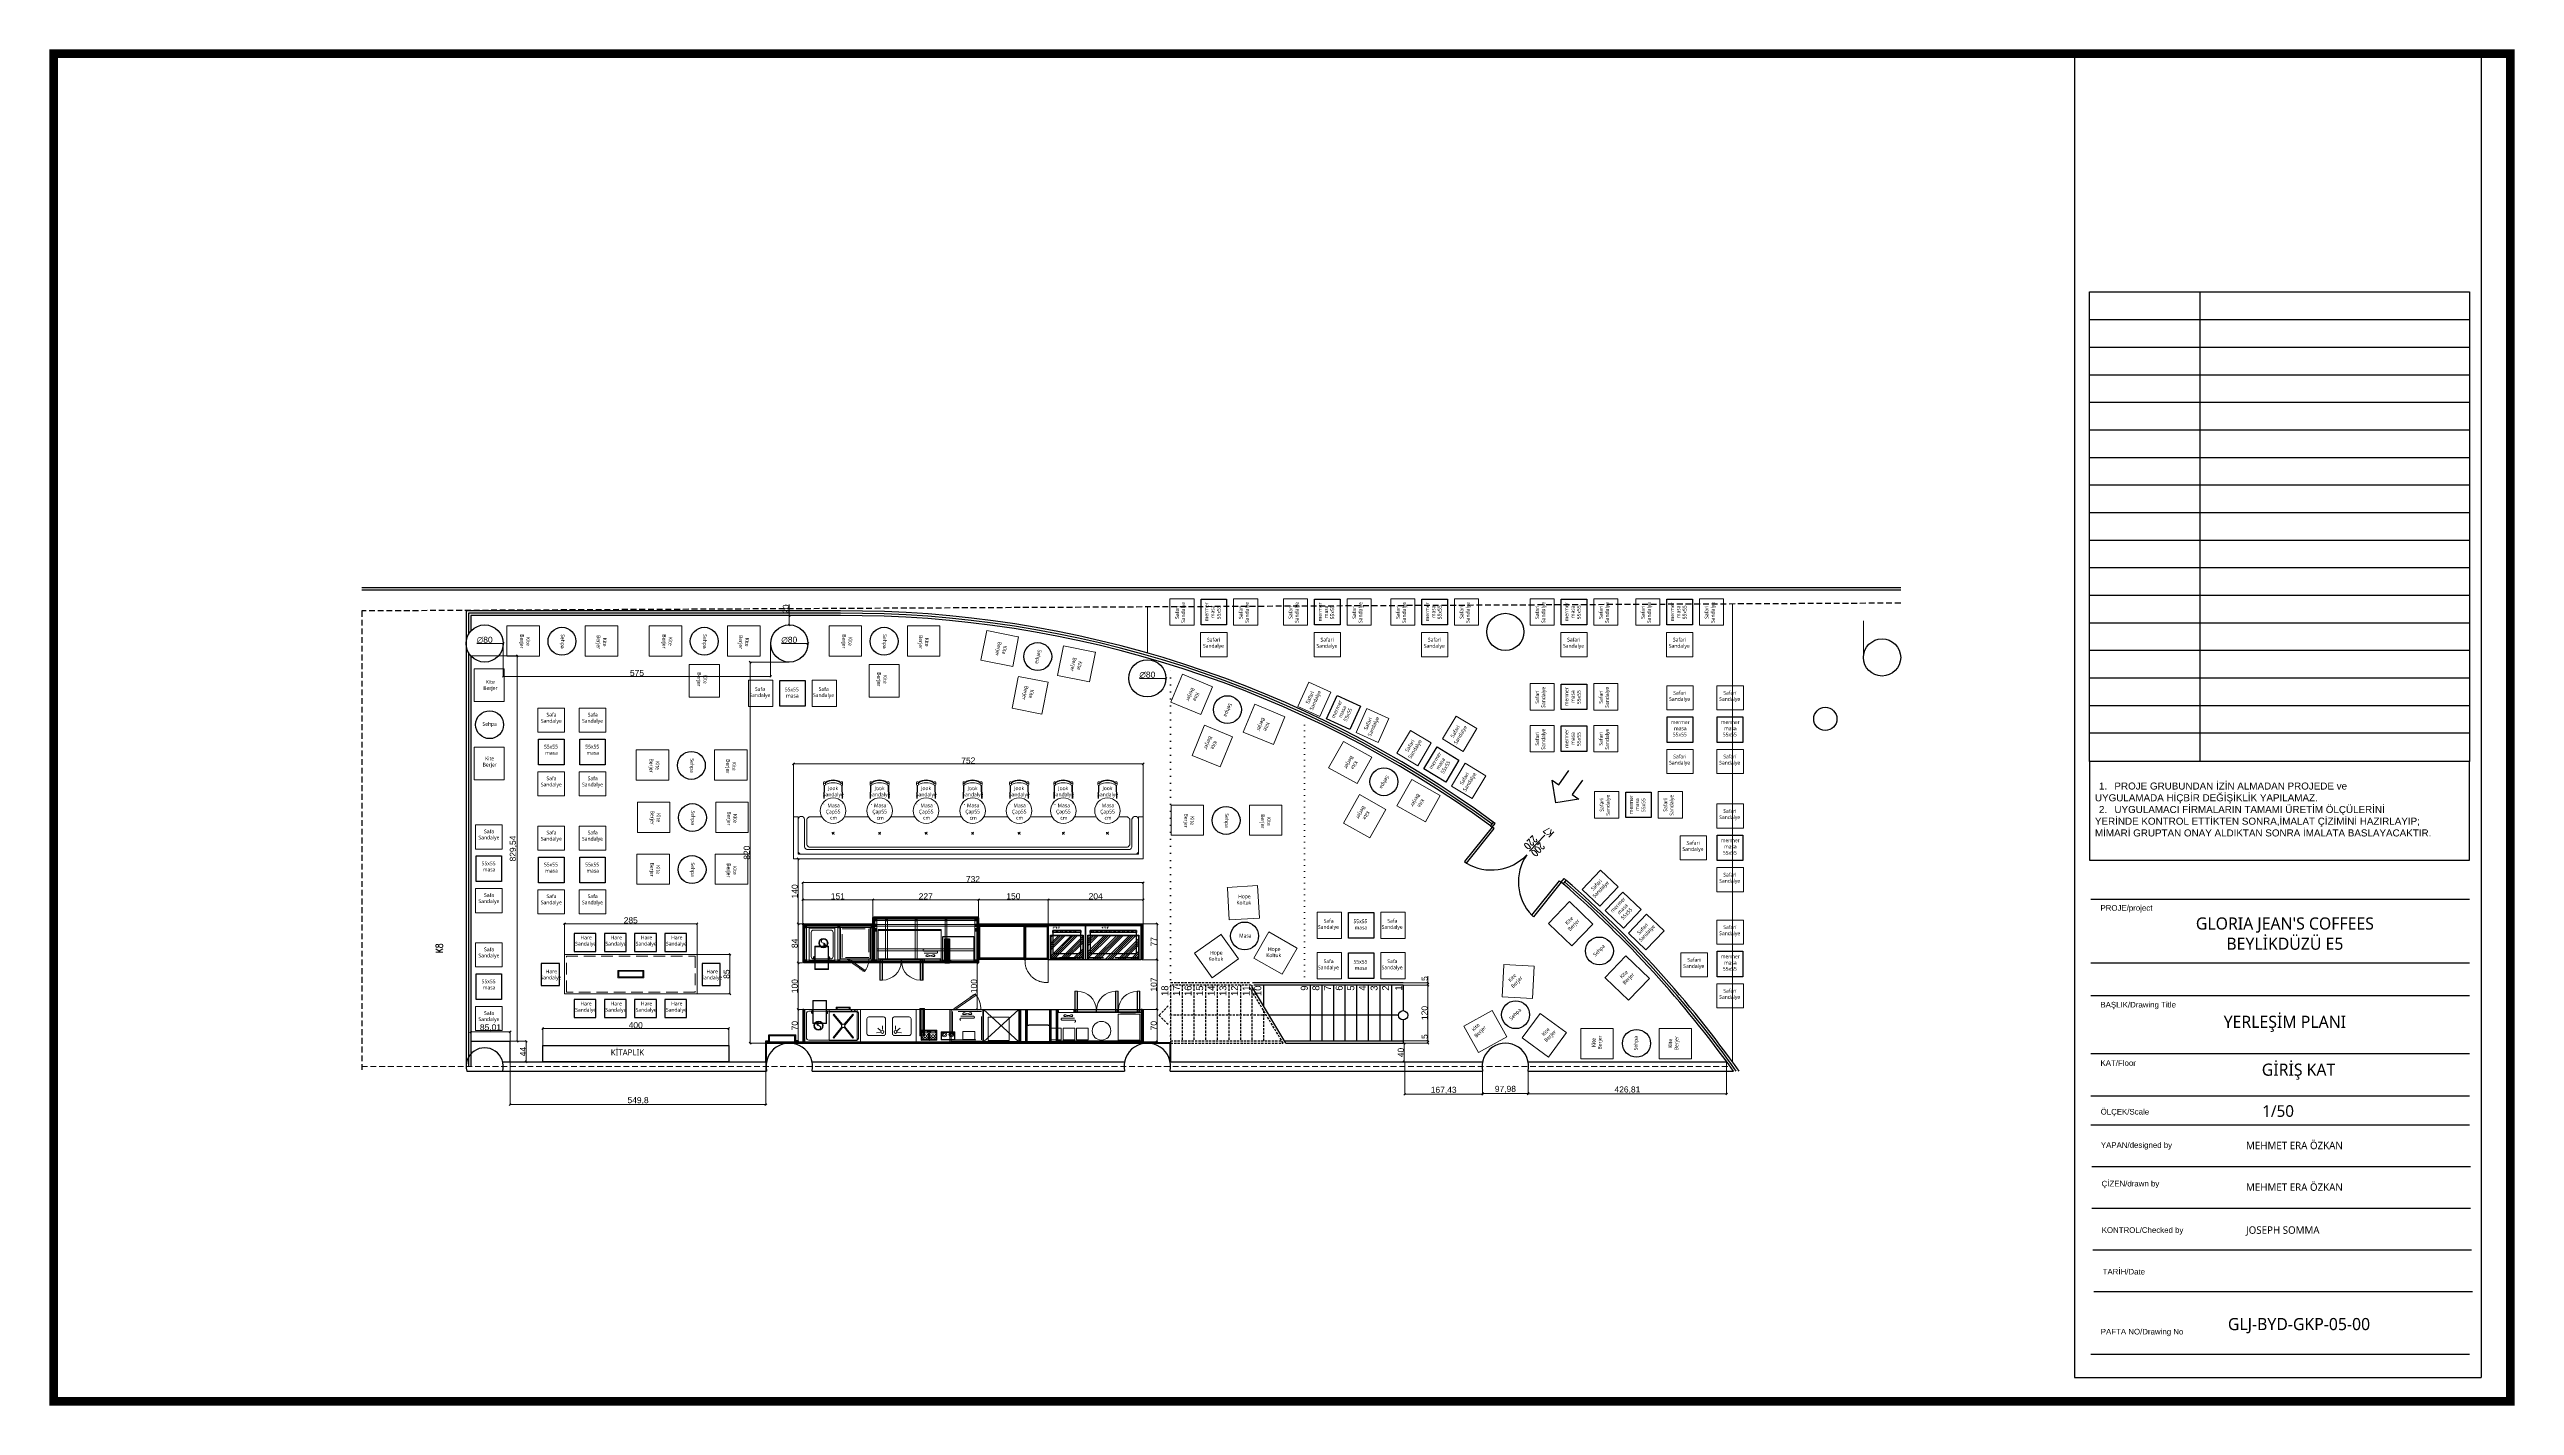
# Model space of a CAD drawing. Header units: millimetres. Extents: x 5603074 to 5608376, y 255765 to 258684.
import ezdxf
from ezdxf.enums import TextEntityAlignment as Align

# ---------------------------------------------------------------- set-up
doc = ezdxf.new("R2010")
doc.units = ezdxf.units.MM
doc.header["$LTSCALE"] = 100
doc.header["$PDMODE"] = 2
for name, pattern in [('ACAD_ISO07W100', [3, 0, -3]), ('DASHED', [0.75, 0.5, -0.25]), ('DASHED2', [9.525, 6.35, -3.175]), ('DOT', [6.35, 0, -6.35]), ('DOT2', [0.125, 0, -0.125]), ('HIDDEN', [0.375, 0.25, -0.125]), ('HIDDEN2', [0.1875, 0.125, -0.0625])]:
    doc.linetypes.add(name, pattern=pattern)
for name, color, linetype, lineweight in [('AKS', 63, 'HIDDEN2', 5), ('mutfak ekipman', 156, 'Continuous', 25), ('mutfak ekipmanları', 167, 'Continuous', 25), ('t_ahsap', 34, 'Continuous', 25), ('t_ahsapkesit', 42, 'Continuous', 20), ('t_alçıpan', 219, 'Continuous', 25), ('t_antet', 24, 'Continuous', 20), ('t_arka', 17, 'Continuous', 18), ('t_demir', 103, 'Continuous', 20), ('t_izdüşüm', 7, 'DOT2', 18), ('t_kutu p', 50, 'Continuous', 30), ('t_kutu profil', 94, 'Continuous', 30), ('t_makine', 177, 'Continuous', 18), ('t_mutfak ekipman', 163, 'Continuous', 18), ('t_olcu', 252, 'Continuous', 20), ('t_oturum', 36, 'Continuous', 20), ('t_tarama', 253, 'Continuous', 5), ('t_tefris', 44, 'Continuous', 25), ('t_tefrişoturum', 25, 'Continuous', 15), ('t_yazı', 7, 'Continuous', 25)]:
    doc.layers.add(name, color=color, linetype=linetype, lineweight=lineweight)
for name, color, linetype in [('cam', 4, 'Continuous'), ('DUVAR', 2, 'Continuous'), ('KAPI', 7, 'Continuous'), ('KOLON', 1, 'Continuous'), ('Kıtc-002 Çizgi', 7, 'Continuous'), ('MERD', 4, 'Continuous'), ('PARSEL', 4, 'Continuous'), ('Y-INCE', 21, 'Continuous'), ('YK-KUCUK-ing', 10, 'Continuous')]:
    doc.layers.add(name, color=color, linetype=linetype)
doc.layers.add('t_fayans', color=7, linetype='Continuous', lineweight=18, true_color=0xffff75)
doc.styles.add('100', font='romans.shx', dxfattribs={"width": 0.7, "height": 15})
doc.styles.add('ARIALT', font='arial.ttf', dxfattribs={"height": 10})
doc.styles.get("Standard").update_dxf_attribs({"font": 'arial.ttf'})
doc.dimstyles.new('olcu50', dxfattribs={"dimtxt": 13, "dimasz": 4, "dimexe": 1.25, "dimexo": 0.625, "dimtad": 1, "dimtxsty": 'Standard', "dimblk": 'OBLIQUE', "dimcen": 2.5, "dimclrd": 256, "dimclre": 256, "dimclrt": 7, "dimadec": 0, "dimazin": 0, "dimtfac": 1, "dimtmove": 0, "dimatfit": 3, "dimldrblk": 'OBLIQUE', "dimfxl": 1, "dimlwd": -1, "dimlwe": -1, "dimarcsym": 0})
pattern_1 = [(37.5, (7283.8829, -60539.93336), (-0.016000313, 0.4894132373), [0, -0.38608, 0, -0.4318, 0, -0.41275]), (7.5, (7283.8829, -60539.93336), (0.449523283, 0.7168251006), [0, -0.20828, 0, -0.34798, 0, -0.13335]), (327.5, (7283.5705, -60539.93336), (0.7909923702, 0.0014371847), [0, -0.127, 0, -0.4572, 0, -0.5969]), (317.5, (7283.5705, -60539.93336), (0.7635564525, 0.222929323), [0, -0.0635, 0, -0.29972, 0, -0.3429])]

# ---------------------------------------------------------------- blocks, each defined once
blk = doc.blocks.new('_OBLIQUE')
at = {"color": 0, "linetype": 'ByBlock'}
blk.add_line((-0.5, -0.5), (0.5, 0.5), dxfattribs=at)
blk = doc.blocks.new('*D220')
at = {"layer": 'Defpoints', "color": 0, "transparency": 16777216}
for p in [(5604665.2, 257465.1), (5604665.2, 257465.1), (5604665.2, 257445.1)]:
    blk.add_point(p, dxfattribs=at)
at = {"layer": 't_olcu', "transparency": 16777216}
for p, q in [((5604665.2, 257465.1), (5604665.2, 257489.2)), ((5604665.2, 257445.1), (5604665.2, 257465.1)), ((5604665.9, 257465.1), (5604666.5, 257465.1)), ((5604665.9, 257445.1), (5604666.5, 257445.1))]:
    blk.add_line(p, q, dxfattribs=at)
at = {"layer": 't_olcu', "transparency": 16777216, "xscale": 4, "yscale": 4, "zscale": 4}
for p, rotation in [((5604665.2, 257465.1), 90), ((5604665.2, 257445.1), 270)]:
    blk.add_blockref('_OBLIQUE', p, dxfattribs=dict(at, rotation=rotation))
at = {"layer": 't_olcu', "color": 7, "transparency": 16777216, "insert": (5604658, 257479.1), "char_height": 13, "attachment_point": 5, "rotation": 90}
blk.add_mtext('20', dxfattribs=at)
blk = doc.blocks.new('*D221')
at = {"layer": 'Defpoints', "color": 0, "transparency": 16777216}
for p in [(5605985.2, 256670.1), (5606038.7, 256670.1), (5605985.2, 256550.1)]:
    blk.add_point(p, dxfattribs=at)
at = {"layer": 't_olcu', "transparency": 16777216}
for p, q in [((5605985.9, 256670.1), (5606040, 256670.1)), ((5606038.7, 256550.1), (5606038.7, 256670.1)), ((5605985.9, 256550.1), (5606040, 256550.1))]:
    blk.add_line(p, q, dxfattribs=at)
at = {"layer": 't_olcu', "transparency": 16777216, "xscale": 4, "yscale": 4, "zscale": 4}
for p, rotation in [((5606038.7, 256670.1), 90), ((5606038.7, 256550.1), 270)]:
    blk.add_blockref('_OBLIQUE', p, dxfattribs=dict(at, rotation=rotation))
at = {"layer": 't_olcu', "color": 7, "transparency": 16777216, "insert": (5606031.4, 256610.1), "char_height": 13, "attachment_point": 5, "rotation": 90}
blk.add_mtext('120', dxfattribs=at)
blk = doc.blocks.new('*D222')
at = {"layer": 'Defpoints', "color": 0, "transparency": 16777216}
for p in [(5605985.2, 256675.1), (5605985.2, 256670.1), (5606038.7, 256675.1)]:
    blk.add_point(p, dxfattribs=at)
at = {"layer": 't_olcu', "transparency": 16777216}
for p, q in [((5605985.9, 256675.1), (5606040, 256675.1)), ((5605985.9, 256670.1), (5606040, 256670.1)), ((5606038.7, 256675.1), (5606038.7, 256689)), ((5606038.7, 256670.1), (5606038.7, 256675.1))]:
    blk.add_line(p, q, dxfattribs=at)
at = {"layer": 't_olcu', "transparency": 16777216, "xscale": 4, "yscale": 4, "zscale": 4}
for p, rotation in [((5606038.7, 256675.1), 90), ((5606038.7, 256670.1), 270)]:
    blk.add_blockref('_OBLIQUE', p, dxfattribs=dict(at, rotation=rotation))
at = {"layer": 't_olcu', "color": 7, "transparency": 16777216, "insert": (5606031.5, 256684.1), "char_height": 13, "attachment_point": 5, "rotation": 90}
blk.add_mtext('5', dxfattribs=at)
blk = doc.blocks.new('*D223')
at = {"layer": 'Defpoints', "color": 0, "transparency": 16777216}
for p in [(5605985.2, 256550.1), (5606038.7, 256550.1), (5605985.2, 256545.1)]:
    blk.add_point(p, dxfattribs=at)
at = {"layer": 't_olcu', "transparency": 16777216}
for p, q in [((5605985.9, 256550.1), (5606040, 256550.1)), ((5606038.7, 256550.1), (5606038.7, 256564)), ((5606038.7, 256545.1), (5606038.7, 256550.1)), ((5605985.9, 256545.1), (5606040, 256545.1))]:
    blk.add_line(p, q, dxfattribs=at)
at = {"layer": 't_olcu', "transparency": 16777216, "xscale": 4, "yscale": 4, "zscale": 4}
for p, rotation in [((5606038.7, 256550.1), 90), ((5606038.7, 256545.1), 270)]:
    blk.add_blockref('_OBLIQUE', p, dxfattribs=dict(at, rotation=rotation))
at = {"layer": 't_olcu', "color": 7, "transparency": 16777216, "insert": (5606031.5, 256559.1), "char_height": 13, "attachment_point": 5, "rotation": 90}
blk.add_mtext('5', dxfattribs=at)
blk = doc.blocks.new('*D224')
at = {"layer": 'Defpoints', "color": 0, "transparency": 16777216}
for p in [(5605985.2, 256545.1), (5605985.2, 256505.1), (5605987.6, 256505.1)]:
    blk.add_point(p, dxfattribs=at)
at = {"layer": 't_olcu', "transparency": 16777216}
for p, q in [((5605985.9, 256545.1), (5605988.8, 256545.1)), ((5605985.9, 256505.1), (5605988.8, 256505.1)), ((5605987.6, 256545.1), (5605987.6, 256505.1))]:
    blk.add_line(p, q, dxfattribs=at)
at = {"layer": 't_olcu', "transparency": 16777216, "xscale": 4, "yscale": 4, "zscale": 4}
for p, rotation in [((5605987.6, 256545.1), 90), ((5605987.6, 256505.1), 270)]:
    blk.add_blockref('_OBLIQUE', p, dxfattribs=dict(at, rotation=rotation))
at = {"layer": 't_olcu', "color": 7, "transparency": 16777216, "insert": (5605980.3, 256525.1), "char_height": 13, "attachment_point": 5, "rotation": 90}
blk.add_mtext('40', dxfattribs=at)
blk = doc.blocks.new('*D225')
at = {"layer": 'Defpoints', "color": 0, "transparency": 16777216}
for p in [(5605988.8, 256505.1), (5606156.2, 256505.1), (5605988.8, 256435.1)]:
    blk.add_point(p, dxfattribs=at)
at = {"layer": 't_olcu', "transparency": 16777216}
for p, q in [((5605988.8, 256504.5), (5605988.8, 256433.9)), ((5606156.2, 256504.5), (5606156.2, 256433.9)), ((5606156.2, 256435.1), (5605988.8, 256435.1))]:
    blk.add_line(p, q, dxfattribs=at)
at = {"layer": 't_olcu', "transparency": 16777216, "xscale": 4, "yscale": 4, "zscale": 4, "rotation": 180}
blk.add_blockref('_OBLIQUE', (5605988.8, 256435.1), dxfattribs=at)
at = {"layer": 't_olcu', "transparency": 16777216, "xscale": 4, "yscale": 4, "zscale": 4}
blk.add_blockref('_OBLIQUE', (5606156.2, 256435.1), dxfattribs=at)
at = {"layer": 't_olcu', "color": 7, "transparency": 16777216, "insert": (5606072.5, 256443.6), "char_height": 13, "attachment_point": 5}
blk.add_mtext('167,43', dxfattribs=at)
blk = doc.blocks.new('*D226')
at = {"layer": 'Defpoints', "color": 0, "transparency": 16777216}
for p in [(5606156.2, 256505.1), (5606254.2, 256505.1), (5606254.2, 256437.1)]:
    blk.add_point(p, dxfattribs=at)
at = {"layer": 't_olcu', "transparency": 16777216}
for p, q in [((5606156.2, 256504.5), (5606156.2, 256435.9)), ((5606254.2, 256504.5), (5606254.2, 256435.9)), ((5606156.2, 256437.1), (5606254.2, 256437.1))]:
    blk.add_line(p, q, dxfattribs=at)
at = {"layer": 't_olcu', "transparency": 16777216, "xscale": 4, "yscale": 4, "zscale": 4, "rotation": 180}
blk.add_blockref('_OBLIQUE', (5606156.2, 256437.1), dxfattribs=at)
at = {"layer": 't_olcu', "transparency": 16777216, "xscale": 4, "yscale": 4, "zscale": 4}
blk.add_blockref('_OBLIQUE', (5606254.2, 256437.1), dxfattribs=at)
at = {"layer": 't_olcu', "color": 7, "transparency": 16777216, "insert": (5606205.2, 256445.6), "char_height": 13, "attachment_point": 5}
blk.add_mtext('97,98', dxfattribs=at)
blk = doc.blocks.new('*D227')
at = {"layer": 'Defpoints', "color": 0, "transparency": 16777216}
for p in [(5606254.2, 256504.5), (5606681, 256505.1), (5606681, 256435.9)]:
    blk.add_point(p, dxfattribs=at)
at = {"layer": 't_olcu', "transparency": 16777216}
for p, q in [((5606254.2, 256503.9), (5606254.2, 256434.6)), ((5606681, 256504.5), (5606681, 256434.6)), ((5606254.2, 256435.9), (5606681, 256435.9))]:
    blk.add_line(p, q, dxfattribs=at)
at = {"layer": 't_olcu', "transparency": 16777216, "xscale": 4, "yscale": 4, "zscale": 4, "rotation": 180}
blk.add_blockref('_OBLIQUE', (5606254.2, 256435.9), dxfattribs=at)
at = {"layer": 't_olcu', "transparency": 16777216, "xscale": 4, "yscale": 4, "zscale": 4}
blk.add_blockref('_OBLIQUE', (5606681, 256435.9), dxfattribs=at)
at = {"layer": 't_olcu', "color": 7, "transparency": 16777216, "insert": (5606467.6, 256444.3), "char_height": 13, "attachment_point": 5}
blk.add_mtext('426,81', dxfattribs=at)
blk = doc.blocks.new('blender')
at = {"layer": 't_mutfak ekipman', "color": 7, "linetype": 'HIDDEN'}
for p, q in [((-1.5, -19.5), (15.5, -19.5)), ((-0.5, -14.5), (-0.5, -3.5)), ((1, -2), (13, -2)), ((1, -16), (13, -16)), ((14.5, -3.5), (14.5, -14.5))]:
    blk.add_line(p, q, dxfattribs=at)
at = {"layer": 't_mutfak ekipman', "color": 7}
for p, q in [((1.9, -21, 0), (1.9, -20.5, 0)), ((3.4, -21, 0), (3.4, -20.5, 0)), ((4.9, -21, 0), (4.9, -20.5, 0)), ((13.8, -18.7, 0), (11.9, -18.7, 0))]:
    blk.add_line(p, q, dxfattribs=at)
at = {"layer": 't_mutfak ekipman', "color": 7, "linetype": 'HIDDEN'}
blk.add_lwpolyline([(0, 0), (14, 0, -0.414214), (15.5, -1.5), (15.5, -20.5, -0.414214), (14, -22), (0, -22, -0.414214), (-1.5, -20.5), (-1.5, -1.5, -0.414214)], format="xyb", close=True, dxfattribs=at)
at = {"layer": 't_mutfak ekipman', "color": 7, "elevation": 0}
for points in [[(0.4, -21), (0.4, -20.5), (6.4, -20.5), (6.4, -21)], [(11.9, -18.2), (13.8, -18.2), (13.8, -19.1), (11.9, -19.1)]]:
    blk.add_lwpolyline(points, close=True, dxfattribs=at)
at = {"layer": 't_mutfak ekipman', "color": 7, "linetype": 'DASHED2', "extrusion": (7.79338e-07, 5.80492e-08, 1), "elevation": 0}
for points in [[(2.7, -19.1), (2.7, -18.4), (2.5, -18.4), (2.5, -18.2), (0.8, -18.2), (0.8, -18.4), (0.6, -18.4), (0.6, -18.9), (0.8, -19.1), (1, -19.1), (1, -19.3), (1.3, -19.3), (2.3, -19.1), (2.7, -19.1)], [(2.7, -18.7), (1.9, -18.7), (1.7, -18.4), (1.7, -18.7), (0.8, -18.7), (0.8, -18.9), (0.6, -18.9)], [(2.3, -18.7), (1, -18.9), (1, -19.1)], [(1, -19.3), (2.3, -18.9)], [(1.7, -18.4), (2.3, -18.4), (2.3, -19.1), (2.1, -19.3), (1.3, -19.3)]]:
    blk.add_lwpolyline(points, dxfattribs=at)
at = {"layer": 't_mutfak ekipman', "color": 7, "linetype": 'HIDDEN'}
for radius in [6.5, 3]:
    blk.add_circle((7, -9), radius, dxfattribs=at)
for centre, start, end in [((1, -3.5), 90, 180), ((1, -14.5), 180, 270), ((13, -3.5), 0, 90), ((13, -14.5), 270, 0)]:
    blk.add_arc(centre, 1.5, start, end, dxfattribs=at)
blk = doc.blocks.new('çalışma_tezgahlı_bulaşık_makinesi')
at = {"layer": 't_makine'}
h = blk.add_hatch(color=256, dxfattribs=at)
edge = h.paths.add_edge_path(flags=17)
edge.add_arc((-35, -90), 8.5, 0, 360)
edge = h.paths.add_edge_path()
edge.add_arc((-35, -90), 10, 0, 360)
edge = h.paths.add_edge_path(flags=16)
edge.add_arc((-39.2, -90), 4.25, 180, 360)
blk.add_line((-65, -13.6), (-65, -17.6), dxfattribs=at)
for points in [[(-70, 0), (-70, -120), (0, -120), (0, 0)], [(-75, -52), (-75, -22), (-70, -22), (-70, -52)], [(-73, -50), (-73, -24), (-70, -24), (-70, -50)], [(-3, -7), (-70, -7), (-70, -67), (-3, -67)], [(-66.5, -11), (-66.5, -12.4), (-67.9, -12.4), (-67.9, -11)], [(-66.5, -18.6), (-66.5, -20.1), (-67.9, -20.1), (-67.9, -18.6)], [(-65, -10), (-65, -13.6), (-66.5, -13.6), (-66.5, -10)], [(-65, -17.6), (-65, -21.3), (-66.5, -21.3), (-66.5, -17.6)], [(-3, -7), (-65, -7), (-65, -67), (-3, -67)]]:
    blk.add_lwpolyline(points, close=True, dxfattribs=at)
blk.add_lwpolyline([(-66, -9), (-66, -111, 0.414214), (-61, -116), (-9, -116, 0.414214), (-4, -111), (-4, -9, 0.414214), (-9, -4), (-61, -4, 0.414214)], format="xyb", close=True, dxfattribs=at)
at = {"layer": 't_makine', "linetype": 'DASHED'}
for points in [[(-60, -16.5), (-58.6, -15.1)], [(-37.9, -35.1), (-60, -16.5)], [(-37.8, -38.8), (-60, -57.5)], [(-36.4, -33.7), (-58.6, -15.1)], [(-36.3, -40.2), (-58.6, -58.9)], [(-9.6, -15.1), (-32.8, -33.8)], [(-32.7, -40.3), (-9.6, -58.9)], [(-8.2, -16.5), (-31.4, -35.2)], [(-31.3, -38.9), (-8.2, -57.5)], [(-9.6, -15.1), (-8.2, -16.5)], [(-60, -57.5), (-58.6, -58.9)], [(-8.2, -57.5), (-9.6, -58.9)]]:
    blk.add_lwpolyline(points, dxfattribs=at)
at = {"layer": 't_makine', "elevation": 0}
for points in [[(-89.3, -73), (-39.6, -73), (-39.6, -102.7), (-89.3, -102.7)], [(-88.3, -74), (-40.6, -74), (-40.6, -101.7), (-88.3, -101.7)]]:
    blk.add_lwpolyline(points, close=True, dxfattribs=at)
for points in [[(-61.4, -101.9), (-61.4, -103.4, -0.414214), (-63.2, -105.2), (-65.7, -105.2, -0.414214), (-67.4, -103.4), (-67.4, -101.9)], [(-61.1, -73.8), (-61.1, -72.3, 0.414214), (-62.8, -70.5), (-65.3, -70.5, 0.414214), (-67.1, -72.3), (-67.1, -73.8)]]:
    blk.add_lwpolyline(points, format="xyb", dxfattribs=at)
for points in [[(-62.3, -102.7), (-62.3, -103.4, -0.414214), (-63.2, -104.3), (-65.7, -104.3, -0.414214), (-66.6, -103.4), (-66.6, -102.7)], [(-61.9, -73), (-61.9, -72.3, 0.414214), (-62.8, -71.4), (-65.3, -71.4, 0.414214), (-66.2, -72.3), (-66.2, -73)]]:
    blk.add_lwpolyline(points, format="xyb", close=True, dxfattribs=at)
at = {"layer": 't_makine', "linetype": 'DASHED'}
blk.add_circle((-34.6, -37), 3.63, dxfattribs=at)
at = {"layer": 't_makine'}
for radius in [10, 8.5]:
    blk.add_circle((-35, -90), radius, dxfattribs=at)
for centre, start, end in [((-39.2, -90), 180, 0), ((-30.8, -90), 0, 180)]:
    blk.add_arc(centre, 4.25, start, end, dxfattribs=at)
blk = doc.blocks.new('turk_kahvesi')
at = {"layer": 't_mutfak ekipman', "color": 7, "extrusion": (1.03045e-09, -1.39525e-08, 1), "elevation": 0}
for points in [[(61966, 4880), (61966, 4850.1), (61983.1, 4850.1), (61983.1, 4880)], [(61967, 4879), (61967, 4851.1), (61982.1, 4851.1), (61982.1, 4879)]]:
    blk.add_lwpolyline(points, close=True, dxfattribs=at)
at = {"layer": 't_mutfak ekipman', "color": 7, "extrusion": (1.03045e-09, -1.39525e-08, 1)}
for centre, radius in [((61971.4, 4872, 0), 5), ((61971.4, 4857.3, 0), 5), ((61971.4, 4872, 0), 2.5), ((61971.4, 4857.3, 0), 2.5)]:
    blk.add_circle(centre, radius, dxfattribs=at)
blk = doc.blocks.new('TYO')
at = {"layer": 't_makine'}
for p, q in [((-21839.3, -3860.5), (-21847.1, -3859.3)), ((-21838, -3864.3), (-21844.1, -3869.3)), ((-21834.1, -3865.9), (-21834.1, -3873.8)), ((-21806.1, -3865.9), (-21806.1, -3873.8)), ((-21802.2, -3864.3), (-21796.1, -3869.3)), ((-21800.9, -3860.5), (-21793.1, -3859.3))]:
    blk.add_line(p, q, dxfattribs=at)
at = {"layer": 't_makine', "lineweight": -2}
blk.add_lwpolyline([(-21878.7, -3909.4), (-21758.7, -3909.4), (-21758.7, -3839.4), (-21878.7, -3839.4)], close=True, dxfattribs=at)
at = {"layer": 't_makine'}
for points in [[(-21831.6, -3893.2), (-21863.6, -3893.2, -0.414214), (-21867.6, -3889.2), (-21867.6, -3857.2, -0.414214), (-21863.6, -3853.2), (-21831.6, -3853.2, -0.414214), (-21827.6, -3857.2), (-21827.6, -3889.2, -0.414214)], [(-21808.6, -3893.2), (-21776.6, -3893.2, 0.414214), (-21772.6, -3889.2), (-21772.6, -3857.2, 0.414214), (-21776.6, -3853.2), (-21808.6, -3853.2, 0.414214), (-21812.6, -3857.2), (-21812.6, -3889.2, 0.414214)]]:
    blk.add_lwpolyline(points, format="xyb", close=True, dxfattribs=at)
for centre in [(-21834.3, -3861), (-21805.9, -3861)]:
    blk.add_circle(centre, 3.19, dxfattribs=at)
blk = doc.blocks.new('TYUL')
at = {"layer": 'Kıtc-002 Çizgi', "extrusion": (2.24675e-08, 2.24675e-08, 1)}
h = blk.add_hatch(dxfattribs=at)
h.set_pattern_fill('ANSI34', color=254, style=0)
h.set_pattern_definition([(45, (-21985.948, -3168.047), (-13.47038, 13.47038), []), (45, (-21981.458, -3168.047), (-13.47038, 13.47038), []), (45, (-21976.968, -3168.047), (-13.47038, 13.47038), []), (45, (-21972.478, -3168.047), (-13.47038, 13.47038), [])])
h.paths.add_polyline_path([(-18604.5, -3535.8), (-18673.5, -3536.3), (-18673.5, -3483.8), (-18604.5, -3483.8)])
h = blk.add_hatch(dxfattribs=at)
h.set_pattern_fill('ANSI32', color=254, angle=45, style=0)
h.set_pattern_definition([(90, (-29327.043, -841.621), (-9.525, 2e-15), []), (90, (-29323.868, -838.446), (-9.525, 2e-15), [])])
h.paths.add_polyline_path([(-18608.5, -3542.4), (-18658.5, -3542.4), (-18658.5, -3546.8), (-18608.5, -3546.8)])
at = {"layer": 'Kıtc-002 Çizgi', "extrusion": (2.24675e-08, 2.24675e-08, 1), "elevation": 0}
for points in [[(-18678.5, -3556.8), (-18598.5, -3556.8), (-18598.5, -3483.8), (-18678.5, -3483.8)], [(-18603.5, -3536.8), (-18673.5, -3536.8), (-18673.5, -3483.8), (-18603.5, -3483.8)], [(-18604.5, -3535.8), (-18672.5, -3535.8), (-18672.5, -3483.8), (-18604.5, -3483.8)], [(-18608.5, -3546.8), (-18668.5, -3546.8), (-18668.5, -3542.4), (-18608.5, -3542.4)]]:
    blk.add_lwpolyline(points, close=True, dxfattribs=at)
at = {"layer": 'Kıtc-002 Çizgi', "linetype": 'DASHED', "extrusion": (2.24675e-08, 2.24675e-08, 1), "elevation": 0}
for points in [[(-18604.5, -3483.8), (-18672.5, -3483.8), (-18672.5, -3488), (-18604.5, -3488)], [(-18672.5, -3483.8), (-18604.5, -3483.8), (-18604.5, -3488), (-18672.5, -3488)]]:
    blk.add_lwpolyline(points, close=True, dxfattribs=at)
at = {"layer": 'Kıtc-002 Çizgi', "color": 3, "extrusion": (2.24675e-08, 2.24675e-08, 1), "elevation": 0}
blk.add_lwpolyline([(-18668.5, -3546.8), (-18608.5, -3546.8), (-18608.5, -3496.8), (-18668.5, -3496.8)], close=True, dxfattribs=at)
at = {"layer": 'Kıtc-002 Çizgi', "extrusion": (2.24675e-08, 2.24675e-08, 1)}
blk.add_text('***', height=10, dxfattribs=at).set_placement((-18623.9, -3560.1, 0))
blk = doc.blocks.new('XCVB')
at = {"layer": 'Kıtc-002 Çizgi', "extrusion": (2.24675e-08, 2.24675e-08, 1)}
h = blk.add_hatch(dxfattribs=at)
h.set_pattern_fill('ANSI34', color=254, style=0)
h.set_pattern_definition([(45, (-22136.88, -3167.021), (-13.47038, 13.47038), []), (45, (-22132.39, -3167.021), (-13.47038, 13.47038), []), (45, (-22127.9, -3167.021), (-13.47038, 13.47038), []), (45, (-22123.41, -3167.021), (-13.47038, 13.47038), [])])
h.paths.add_polyline_path([(-18732.4, -3535.8), (-18840.4, -3535.8), (-18840.4, -3483.8), (-18732.4, -3483.8)])
h = blk.add_hatch(dxfattribs=at)
h.set_pattern_fill('ANSI32', color=254, angle=45, style=0)
h.set_pattern_definition([(90, (-29469.971, -841.621), (-9.525, 2e-15), []), (90, (-29466.796, -838.446), (-9.525, 2e-15), [])])
h.paths.add_polyline_path([(-18736.4, -3542.4), (-18836.4, -3542.4), (-18836.4, -3546.8), (-18736.4, -3546.8)])
for p, q in [((-18726.4, -3483.8, 0), (-18846.4, -3483.8, 0)), ((-18846.4, -3483.8, 0), (-18846.4, -3556.8, 0)), ((-18841.4, -3536.8, 0), (-18841.4, -3483.8, 0)), ((-18840.4, -3483.8, 0), (-18731.4, -3483.8, 0)), ((-18840.4, -3535.8, 0), (-18840.4, -3483.8, 0)), ((-18840.4, -3483.8, 0), (-18732.4, -3483.8, 0)), ((-18732.4, -3483.8, 0), (-18732.4, -3535.8, 0)), ((-18731.4, -3483.8, 0), (-18731.4, -3536.8, 0)), ((-18726.4, -3556.8, 0), (-18726.4, -3483.8, 0)), ((-18731.4, -3536.8, 0), (-18841.4, -3536.8, 0)), ((-18732.4, -3535.8, 0), (-18840.4, -3535.8, 0)), ((-18836.4, -3546.8, 0), (-18836.4, -3542.4, 0)), ((-18836.4, -3542.4, 0), (-18736.4, -3542.4, 0)), ((-18736.4, -3546.8, 0), (-18836.4, -3546.8, 0)), ((-18736.4, -3542.4, 0), (-18736.4, -3546.8, 0)), ((-18846.4, -3556.8, 0), (-18726.4, -3556.8, 0))]:
    blk.add_line(p, q, dxfattribs=at)
at = {"layer": 'Kıtc-002 Çizgi', "linetype": 'DASHED', "extrusion": (2.24675e-08, 2.24675e-08, 1)}
for p, q in [((-18732.4, -3483.8, 0), (-18840.4, -3483.8, 0)), ((-18840.4, -3483.8, 0), (-18840.4, -3488, 0)), ((-18840.4, -3488, 0), (-18732.4, -3488, 0)), ((-18732.4, -3488, 0), (-18732.4, -3483.8, 0))]:
    blk.add_line(p, q, dxfattribs=at)
at = {"layer": 'Kıtc-002 Çizgi', "color": 3, "extrusion": (2.24675e-08, 2.24675e-08, 1)}
for p, q in [((-18736.4, -3496.8, 0), (-18836.4, -3496.8, 0)), ((-18836.4, -3496.8, 0), (-18836.4, -3546.8, 0)), ((-18736.4, -3546.8, 0), (-18736.4, -3496.8, 0)), ((-18836.4, -3546.8, 0), (-18736.4, -3546.8, 0))]:
    blk.add_line(p, q, dxfattribs=at)
at = {"layer": 'Kıtc-002 Çizgi', "extrusion": (2.24675e-08, 2.24675e-08, 1)}
blk.add_text('***', height=10, dxfattribs=at).set_placement((-18776.8, -3560.1, 0))
blk = doc.blocks.new('iki_kapakli_tezgahalti')
at = {"layer": 't_makine'}
for p, q in [((135, -2), (0, -2)), ((133, -63.5), (0, -63.5)), ((99.1, -70), (99.1, -64))]:
    blk.add_line(p, q, dxfattribs=at)
blk.add_lwpolyline([(0, -70), (135, -70), (135, 0), (0, 0)], close=True, dxfattribs=at)
at = {"layer": 't_makine', "linetype": 'DASHED'}
for points in [[(125.2, -46.8), (98.5, -46.8, -1), (98.5, -42.5)], [(98.5, -51.2), (125.2, -51.2, 1), (125.2, -46.8)]]:
    blk.add_lwpolyline(points, format="xyb", dxfattribs=at)
at = {"layer": 't_makine'}
for points in [[(5, -67), (5, -63.5), (3, -63.5), (3, -67)], [(9, -63.5), (3, -63.5), (3, -109), (9, -109), (9, -63.5)], [(3, -64), (3, -70), (49.2, -70), (49.2, -64), (5, -64)], [(3, -65), (3, -69), (49.2, -69), (49.2, -65), (5, -65)], [(4, -67.5), (4, -109), (8, -109), (8, -63.5)], [(96.1, -64), (96.1, -70), (49.9, -70), (49.9, -64), (94.1, -64)], [(96.1, -65), (96.1, -69), (49.9, -69), (49.9, -65), (94.1, -65)], [(90.1, -63.5), (96.1, -63.5), (96.1, -109), (90.1, -109), (90.1, -63.5)], [(95.1, -67.5), (95.1, -109), (91.1, -109), (91.1, -63.5)], [(94.1, -67), (94.1, -63.5), (96.1, -63.5), (96.1, -67)], [(133, -67), (133, -63.5), (135, -63.5), (135, -67)]]:
    blk.add_lwpolyline(points, dxfattribs=at)
at = {"layer": 't_makine', "linetype": 'DASHED', "ltscale": 0.1}
blk.add_lwpolyline([(119.1, -58.5), (117.6, -58.3), (115.9, -57.8), (114, -57.2), (112.1, -56.5), (110.1, -55.7), (108.3, -55.1), (106.6, -54.6), (105.1, -54.5), (104, -54.6), (103.2, -55.1), (102.7, -55.7), (102.5, -56.5), (102.7, -57.2), (103.2, -57.8), (104, -58.3), (105.1, -58.5), (106.6, -58.3), (108.3, -57.8), (110.1, -57.2), (112.1, -56.5), (114, -55.7), (115.9, -55.1), (117.6, -54.6), (119.1, -54.5), (120.2, -54.6), (121, -55.1), (121.5, -55.7), (121.7, -56.5), (121.5, -57.2), (121, -57.8), (120.2, -58.3)], close=True, dxfattribs=at)
at = {"layer": 't_makine'}
for centre in [(3.9, -66.3), (95.1, -66.3), (134.1, -66.3)]:
    blk.add_circle(centre, 0.596, dxfattribs=at)
for centre, radius, start, end in [((4, -66.2), 1.25, 216.8699, 323.1301), ((8.4, -68.1), 40.9, 270.8691, 357.3948), ((90.7, -68.1), 40.9, 182.6052, 269.1309), ((95.1, -66.2), 1.25, 216.8699, 323.1301), ((134, -66.2), 1.25, 216.8699, 323.1301)]:
    blk.add_arc(centre, radius, start, end, dxfattribs=at)
blk = doc.blocks.new('ön_sıyırma_tezgahı')
at = {"layer": 't_makine'}
h = blk.add_hatch(color=256, dxfattribs=at)
edge = h.paths.add_edge_path(flags=17)
edge.add_arc((32, -40.8), 8.5, 0, 360)
edge = h.paths.add_edge_path()
edge.add_arc((32, -40.8), 10, 0, 360)
edge = h.paths.add_edge_path(flags=16)
edge.add_arc((36.2, -40.8), 4.25, 0, 180)
for p, q in [((70, -16), (0, -16)), ((0, -16), (0, -71)), ((4, -25), (4, -62)), ((61, -20), (9, -20)), ((39, -29.7, 0), (88.7, -29.7, 0)), ((39, -59.4, 0), (39, -29.7, 0)), ((40, -30.7, 0), (87.7, -30.7, 0)), ((40, -58.4, 0), (40, -30.7, 0)), ((61.2, -29, 0), (61.2, -30.5, 0)), ((62, -29, 0), (62, -29.7, 0)), ((62, -29.7, 0), (66.3, -29.7, 0)), ((65.4, -27.2, 0), (62.9, -27.2, 0)), ((65.4, -28.1, 0), (62.9, -28.1, 0)), ((66, -62), (66, -25)), ((66.3, -29.7, 0), (66.3, -29, 0)), ((67.2, -30.5, 0), (67.2, -29, 0)), ((70, -71), (70, -16)), ((87.7, -30.7, 0), (87.7, -58.4, 0)), ((88.7, -29.7, 0), (88.7, -59.4, 0)), ((0, -71), (70, -71)), ((9, -67), (61, -67)), ((88.7, -59.4, 0), (39, -59.4, 0)), ((87.7, -58.4, 0), (40, -58.4, 0)), ((60.8, -60.1, 0), (60.8, -58.6, 0)), ((61.7, -60.1, 0), (61.7, -59.4, 0)), ((61.7, -59.4, 0), (66, -59.4, 0)), ((65.1, -61, 0), (62.6, -61, 0)), ((65.1, -61.9, 0), (62.6, -61.9, 0)), ((66, -59.4, 0), (66, -60.1, 0)), ((66.8, -58.6, 0), (66.8, -60.1, 0))]:
    blk.add_line(p, q, dxfattribs=at)
for radius in [10, 8.5]:
    blk.add_circle((32, -40.8), radius, dxfattribs=at)
for centre, radius, start, end in [((9, -25), 5, 90, 180), ((27.8, -40.8), 4.25, 180, 0), ((36.2, -40.8), 4.25, 0, 180), ((61, -25), 5, 0, 90), ((62.9, -29, 0), 1.75, 90, 180), ((62.9, -29, 0), 0.875, 90, 180), ((65.4, -29, 0), 1.75, 0, 90), ((65.4, -29, 0), 0.875, 360, 90), ((9, -62), 5, 180, 270), ((62.6, -60.1, 0), 1.75, 180, 270), ((61, -62), 5, 270, 0), ((62.6, -60.1, 0), 0.875, 180, 270), ((65.1, -60.1, 0), 1.75, 270, 0), ((65.1, -60.1, 0), 0.875, 270, 0)]:
    blk.add_arc(centre, radius, start, end, dxfattribs=at)
blk = doc.blocks.new('A$C35C61C35')
at = {"layer": 'Kıtc-002 Çizgi', "extrusion": (-1.7622e-08, -1.30145e-09, 1)}
for p, q in [((54.6, 57.3, -40.5), (54.6, 5, 0)), ((57.6, 57.3, -9.2), (57.5, 5, -41.1)), ((60.6, 57.3, -41.1), (60.6, 5, 0))]:
    blk.add_line(p, q, dxfattribs=at)
at = {"layer": 'Kıtc-002 Çizgi', "elevation": 0}
blk.add_lwpolyline([(67, 0), (0, 0), (0, 55), (67, 55)], close=True, dxfattribs=at)
at = {"layer": 'Kıtc-002 Çizgi', "extrusion": (-1.7622e-08, -1.30145e-09, 1)}
for points, elevation in [([(48.9, 55), (67, 55), (67, 53), (48.9, 53)], 0), ([(50.6, 57.1), (64.6, 57.1), (64.6, 55), (50.6, 55)], -41.1), ([(52.6, 57.3), (62.5, 57.3), (62.5, 5), (52.6, 5)], -41.1)]:
    blk.add_lwpolyline(points, close=True, dxfattribs=dict(at, elevation=elevation))
blk = doc.blocks.new('karkas')
at = {"layer": 't_kutu p', "extrusion": (3.10673e-08, 3.00028e-10, 1)}
for p, q in [((-219, 0, 0), (-215, -4, 0)), ((-215, 0, 0), (-219, -4, 0)), ((-4, 0, 0), (0, -4, 0)), ((0, 0, 0), (-4, -4, 0)), ((-219, -67, 0), (-215, -71, 0)), ((-215, -67, 0), (-219, -71, 0)), ((-219, -77, 0), (-215, -81, 0)), ((-215, -77, 0), (-219, -81, 0)), ((-219, -89, 0), (-215, -93, 0)), ((-215, -89, 0), (-219, -93, 0)), ((-196, -89, 0), (-192, -93, 0)), ((-192, -89, 0), (-196, -93, 0)), ((-132, -89, 0), (-128, -93, 0)), ((-128, -89, 0), (-132, -93, 0)), ((-68, -89, 0), (-64, -93, 0)), ((-64, -89, 0), (-68, -93, 0)), ((-4, -67, 0), (0, -71, 0)), ((0, -67, 0), (-4, -71, 0)), ((-4, -77, 0), (0, -81, 0)), ((0, -77, 0), (-4, -81, 0)), ((-4, -89, 0), (0, -93, 0)), ((0, -89, 0), (-4, -93, 0))]:
    blk.add_line(p, q, dxfattribs=at)
at = {"layer": 't_kutu p', "extrusion": (3.6507e-08, -1.05823e-09, 1)}
blk.add_lwpolyline([(-4, -4), (-4, 0), (0, 0), (0, -4)], close=True, dxfattribs=at)
at = {"layer": 't_kutu p', "extrusion": (3.6507e-08, -1.05823e-09, 1), "elevation": 0}
for points in [[(-219, -4), (-219, 0), (-215, 0), (-215, -4)], [(-219, -71), (-219, -67), (-215, -67), (-215, -71)], [(-219, -81), (-219, -77), (-215, -77), (-215, -81)], [(-219, -93), (-219, -89), (-215, -89), (-215, -93)], [(-196, -93), (-196, -89), (-192, -89), (-192, -93)], [(-132, -93), (-132, -89), (-128, -89), (-128, -93)], [(-68, -93), (-68, -89), (-64, -89), (-64, -93)], [(-4, -71), (-4, -67), (0, -67), (0, -71)], [(-4, -81), (-4, -77), (0, -77), (0, -81)], [(-4, -93), (-4, -89), (0, -89), (0, -93)]]:
    blk.add_lwpolyline(points, close=True, dxfattribs=at)
at = {"layer": 't_tarama'}
for p, q in [((-219, 0, 0), (-219, -93, 0)), ((0, 0), (-215, 0, 0)), ((0, -4, 0), (-215, -4, 0)), ((-215, -4, 0), (-215, -89, 0)), ((-4, -24, 0), (-215, -24, 0)), ((-4, -28, 0), (-215, -28, 0)), ((-196, -4, 0), (-196, -89, 0)), ((-192, -4, 0), (-192, -89, 0)), ((-132, -4, 0), (-132, -89, 0)), ((-128, -4, 0), (-128, -89, 0)), ((-68, -4, 0), (-68, -89, 0)), ((-64, -4, 0), (-64, -89, 0)), ((-4, -4, 0), (-4, -89, 0)), ((0, 0), (0, -93, 0)), ((-4, -89, 0), (-219, -89, 0)), ((0, -93, 0), (-219, -93, 0)), ((-4, -77, 0), (-215, -77, 0)), ((-4, -81, 0), (-215, -81, 0))]:
    blk.add_line(p, q, dxfattribs=at)
blk = doc.blocks.new('A$C1415034B')
at = {"layer": 'Kıtc-002 Çizgi', "color": 30}
for p, q in [((0, 0), (70, 76)), ((0, 76), (70, 0))]:
    blk.add_line(p, q, dxfattribs=at)
blk.add_lwpolyline([(0, 0), (0, 76), (70, 76), (70, 0)], close=True, dxfattribs=at)
blk = doc.blocks.new('A$C6ABE2651')
at = {"layer": 't_makine'}
for points in [[(0, 34.6), (68.5, 34.6), (68.5, 101.6), (0, 101.6)], [(16.4, 0), (62.5, 32.1), (60.8, 34.6), (14.6, 2.4)]]:
    blk.add_lwpolyline(points, close=True, dxfattribs=at)
at = {"layer": 't_makine', "linetype": 'DASHED'}
blk.add_lwpolyline([(3, 37.6), (65.5, 37.6), (65.5, 98.6), (3, 98.6)], close=True, dxfattribs=at)
for points in [[(20.6, 52.3), (47.3, 52.3, 1), (47.3, 56.6)], [(47.3, 47.9), (20.6, 47.9, -1), (20.6, 52.3)]]:
    blk.add_lwpolyline(points, format="xyb", dxfattribs=at)
at = {"layer": 't_makine', "const_width": 0.5}
blk.add_lwpolyline([(19.1, 1.9), (20.2, 0.4), (26.9, 5.2), (28.6, 6.4)], dxfattribs=at)
at = {"layer": 't_makine', "linetype": 'DASHED', "ltscale": 0.1}
blk.add_lwpolyline([(26.7, 40.6), (28.2, 40.8), (29.9, 41.3), (31.7, 41.9), (33.7, 42.6), (35.6, 43.4), (37.5, 44), (39.2, 44.5), (40.7, 44.6), (41.8, 44.5), (42.6, 44), (43.1, 43.4), (43.3, 42.6), (43.1, 41.9), (42.6, 41.3), (41.8, 40.8), (40.7, 40.6), (39.2, 40.8), (37.5, 41.3), (35.6, 41.9), (33.7, 42.6), (31.7, 43.4), (29.9, 44), (28.2, 44.5), (26.7, 44.6), (25.6, 44.5), (24.8, 44), (24.3, 43.4), (24.1, 42.6), (24.3, 41.9), (24.8, 41.3), (25.6, 40.8)], close=True, dxfattribs=at)
at = {"layer": 't_makine'}
blk.add_arc((59.3, 34.6), 55, 180, 218.867, dxfattribs=at)
blk = doc.blocks.new('A$C7AF1604D')
at = {"layer": 't_makine'}
for p, q in [((180, 109), (0, 109)), ((0, 109), (0, 39)), ((180, 107), (0, 107)), ((180, 39), (180, 109)), ((0, 45.5), (180, 45.5)), ((0, 39), (180, 39)), ((9, 45.5), (3, 45.5)), ((3, 45.5), (3, 0)), ((3, 0), (9, 0)), ((4, 41.5), (4, 0)), ((4, 0), (8, 0)), ((8, 0), (8, 45.5)), ((9, 0), (9, 45.5)), ((55.8, 45.5), (49.8, 45.5)), ((49.8, 45.5), (49.8, 0)), ((49.8, 0), (55.8, 0)), ((50.8, 41.5), (50.8, 0)), ((50.8, 0), (54.8, 0)), ((54.8, 0), (54.8, 45.5)), ((55.8, 0), (55.8, 45.5)), ((136.9, 45.5), (142.9, 45.5)), ((136.9, 0), (136.9, 45.5)), ((142.9, 0), (136.9, 0)), ((137.9, 0), (137.9, 45.5)), ((141.9, 0), (137.9, 0)), ((141.9, 41.5), (141.9, 0)), ((142.9, 45.5), (142.9, 0)), ((145.1, 39), (145.1, 45.5)), ((178, 42), (178, 45.5)), ((178, 45.5), (180, 45.5)), ((180, 45.5), (180, 42))]:
    blk.add_line(p, q, dxfattribs=at)
at = {"layer": 't_makine', "linetype": 'DASHED'}
for p, q in [((170.2, 62.2), (143.5, 62.2)), ((143.5, 57.8), (170.2, 57.8))]:
    blk.add_line(p, q, dxfattribs=at)
at = {"layer": 't_makine', "linetype": 'DASHED', "ltscale": 0.1}
for p, q in [((147.7, 53.3), (147.5, 52.5)), ((148.2, 53.9), (147.7, 53.3)), ((149, 54.4), (148.2, 53.9)), ((150.1, 54.5), (149, 54.4)), ((151.6, 54.4), (150.1, 54.5)), ((153.3, 53.9), (151.6, 54.4)), ((155.1, 53.3), (153.3, 53.9)), ((157.1, 52.5), (155.1, 53.3)), ((157.1, 52.5), (159, 53.3)), ((159, 53.3), (160.9, 53.9)), ((160.9, 53.9), (162.6, 54.4)), ((162.6, 54.4), (164.1, 54.5)), ((164.1, 54.5), (165.2, 54.4)), ((165.2, 54.4), (166, 53.9)), ((166, 53.9), (166.5, 53.3)), ((166.5, 53.3), (166.7, 52.5)), ((147.5, 52.5), (147.7, 51.8)), ((147.7, 51.8), (148.2, 51.2)), ((148.2, 51.2), (149, 50.7)), ((149, 50.7), (150.1, 50.5)), ((150.1, 50.5), (151.6, 50.7)), ((151.6, 50.7), (153.3, 51.2)), ((153.3, 51.2), (155.1, 51.8)), ((155.1, 51.8), (157.1, 52.5)), ((159, 51.8), (157.1, 52.5)), ((160.9, 51.2), (159, 51.8)), ((162.6, 50.7), (160.9, 51.2)), ((164.1, 50.5), (162.6, 50.7)), ((165.2, 50.7), (164.1, 50.5)), ((166, 51.2), (165.2, 50.7)), ((166.5, 51.8), (166, 51.2)), ((166.7, 52.5), (166.5, 51.8))]:
    blk.add_line(p, q, dxfattribs=at)
at = {"layer": 't_makine'}
for points in [[(5, 42), (5, 45.5), (3, 45.5), (3, 42)], [(3, 45), (3, 39), (49.2, 39), (49.2, 45), (5, 45)], [(3, 44), (3, 40), (49.2, 40), (49.2, 44), (5, 44)], [(51.8, 42), (51.8, 45.5), (49.8, 45.5), (49.8, 42)], [(49.8, 45), (49.8, 39), (96, 39), (96, 45), (51.8, 45)], [(49.8, 44), (49.8, 40), (96, 40), (96, 44), (51.8, 44)], [(142.9, 45), (142.9, 39), (96.7, 39), (96.7, 45), (140.9, 45)], [(142.9, 44), (142.9, 40), (96.7, 40), (96.7, 44), (140.9, 44)], [(140.9, 42), (140.9, 45.5), (142.9, 45.5), (142.9, 42)]]:
    blk.add_lwpolyline(points, dxfattribs=at)
for centre in [(3.9, 42.7), (50.7, 42.7), (141.9, 42.7), (179.1, 42.7)]:
    blk.add_circle(centre, 0.596, dxfattribs=at)
at = {"layer": 't_makine', "linetype": 'DASHED'}
for centre, start, end in [((143.5, 64.4), 90, 270), ((170.2, 60), 270, 90)]:
    blk.add_arc(centre, 2.17, start, end, dxfattribs=at)
at = {"layer": 't_makine'}
for centre, radius, start, end in [((4, 42.8), 1.25, 216.8699, 323.1301), ((8.4, 40.9), 40.9, 270.8691, 357.3948), ((50.8, 42.8), 1.25, 216.8699, 323.1301), ((55.2, 40.9), 40.9, 270.8691, 357.3948), ((137.5, 40.9), 40.9, 182.6052, 269.1309), ((141.9, 42.8), 1.25, 216.8699, 323.1301), ((179, 42.8), 1.25, 216.8699, 323.1301)]:
    blk.add_arc(centre, radius, start, end, dxfattribs=at)
blk = doc.blocks.new('tepsilik')
at = {"layer": 'mutfak ekipman'}
for p, q in [((28, 70), (69, 70)), ((73, 66), (73, 40))]:
    blk.add_line(p, q, dxfattribs=at)
at = {"layer": 'mutfak ekipmanları'}
for p, q in [((7.5, 0), (7.5, 70)), ((7.5, 70), (89.5, 70)), ((10.5, 0), (10.5, 70)), ((21, 0), (21, 70)), ((24, 70), (24, 66)), ((24, 70), (28, 70)), ((24, 0), (24, 70)), ((24.2, 66), (24, 66)), ((24, 66), (24, 40)), ((24.2, 69.8), (24.2, 66)), ((24.2, 69.8), (28, 69.8)), ((28, 69.8), (28, 70)), ((69, 70), (73, 70)), ((69, 70), (69, 69.8)), ((69, 69.8), (72.8, 69.8)), ((72.8, 69.8), (72.8, 66)), ((72.8, 66), (73, 66)), ((73, 70), (73, 66)), ((73, 0), (73, 70)), ((76, 0), (76, 70)), ((86.5, 70), (86.5, 0)), ((89.5, 70), (89.5, 0)), ((89.5, 0), (7.5, 0)), ((24, 40), (24, 36)), ((24, 40), (24.2, 40)), ((24, 36), (28, 36)), ((24.2, 40), (24.2, 36.2)), ((24.2, 36.2), (28, 36.2)), ((28, 36.2), (28, 36)), ((69, 36), (28, 36)), ((69, 36.2), (72.8, 36.2)), ((69, 36.2), (69, 36)), ((69, 36), (73, 36)), ((72.8, 40), (72.8, 36.2)), ((72.8, 40), (73, 40)), ((73, 40), (73, 36))]:
    blk.add_line(p, q, dxfattribs=at)
blk = doc.blocks.new('barista')
at = {"layer": 't_tarama'}
h = blk.add_hatch(dxfattribs=at)
h.set_pattern_fill('AR-SAND', color=256, scale=0.01)
h.set_pattern_definition(pattern_1)
h.paths.add_polyline_path([(373, -267), (375, -267), (375, -265), (375, -265), (375, -239), (373, -239)])
h = blk.add_hatch(dxfattribs=at)
h.set_pattern_fill('AR-SAND', color=256, scale=0.01)
h.set_pattern_definition(pattern_1)
h.paths.add_polyline_path([(598, -267), (600, -267), (600, -239), (598, -239)])
at = {"layer": 't_ahsap'}
for p, q in [((19, -70, 0), (19, 0, 0)), ((19, 0, 0), (21, 0, 0)), ((23, 0, 0), (21, 0, 0)), ((21, 0, 0), (21, -70, 0)), ((23, -70, 0), (23, 0, 0)), ((747, -70, 0), (747, 0, 0)), ((747, 0, 0), (749, 0, 0)), ((751, 0, 0), (749, 0, 0)), ((749, 0, 0), (749, -70, 0)), ((751, -70, 0), (751, 0, 0)), ((21, -70, 0), (19, -70, 0)), ((21, -70, 0), (23, -70, 0)), ((749, -70, 0), (747, -70, 0)), ((749, -70, 0), (751, -70, 0)), ((19, -179, 0), (19, -252, 0)), ((21, -177, 0), (21, -252, 0)), ((21, -177, 0), (23, -177, 0)), ((373, -239, 0), (373, -170, 0)), ((373, -170, 0), (749, -170, 0)), ((375, -172, 0), (747, -172, 0)), ((584, -172, 0), (586, -172, 0)), ((598, -239, 0), (598, -172, 0)), ((600, -172, 0), (600, -267, 0)), ((747, -172, 0), (747, -170, 0)), ((747, -250, 0), (747, -172, 0)), ((749, -254, 0), (749, -172, 0)), ((751, -252, 0), (751, -172, 0)), ((373, -267, 0), (373, -239, 0)), ((373, -239, 0), (375, -239, 0)), ((375, -239, 0), (375, -267, 0)), ((598, -265, 0), (375, -265, 0)), ((598, -239, 0), (600, -239, 0)), ((598, -239, 0), (598, -267, 0)), ((600, -239, 0), (600, -267, 0)), ((747, -250, 0), (600, -250, 0)), ((749, -252, 0), (600, -252, 0)), ((749, -254, 0), (600, -254, 0)), ((598, -269, 0), (374.6, -269, 0)), ((598, -267, 0), (375, -267, 0))]:
    blk.add_line(p, q, dxfattribs=at)
at = {"layer": 't_ahsap', "ltscale": 50, "extrusion": (3.6507e-08, -1.05823e-09, 1)}
for p, q in [((273, -178, 0), (223, -178, 0)), ((225, -180, 0), (225, -248, 0)), ((273, -250, 0), (273, -178, 0)), ((223, -250, 0), (271, -250, 0)), ((225, -249, 0), (225, -250, 0))]:
    blk.add_line(p, q, dxfattribs=at)
at = {"layer": 't_ahsap', "ltscale": 50, "extrusion": (3.10673e-08, 3.00028e-10, 1)}
for p, q in [((273, -180, 0), (223, -180, 0)), ((373, -180, 0), (275, -180, 0)), ((275, -180, 0), (275, -248, 0)), ((371, -181, 0), (275, -181, 0)), ((371, -248, 0), (371, -180, 0)), ((273, -248, 0), (373, -248, 0))]:
    blk.add_line(p, q, dxfattribs=at)
at = {"layer": 't_ahsap', "ltscale": 50}
for p, q in [((271, -180, 0), (271, -248, 0)), ((271, -249, 0), (271, -250, 0))]:
    blk.add_line(p, q, dxfattribs=at)
at = {"layer": 't_ahsap', "linetype": 'ByBlock'}
for p, q in [((225, -250, 0), (223, -250, 0)), ((272, -248, 0), (224, -248, 0)), ((224, -248, 0), (224, -249, 0)), ((272, -249, 0), (224, -249, 0)), ((271, -250, 0), (273, -250, 0)), ((272, -248, 0), (272, -249, 0))]:
    blk.add_line(p, q, dxfattribs=at)
at = {"layer": 't_ahsap', "ltscale": 50, "extrusion": (3.6507e-08, -1.05823e-09, 1), "elevation": 0}
blk.add_lwpolyline([(273, -250), (373, -250), (373, -178), (273, -178)], close=True, dxfattribs=at)
at = {"layer": 't_ahsapkesit'}
for p, q in [((223, -178, 0), (223, -250, 0)), ((596, -172, 0), (596, -265, 0)), ((223, -250, 0), (223, -254, 0)), ((373, -252, 0), (223, -252, 0)), ((373, -254, 0), (223, -254, 0))]:
    blk.add_line(p, q, dxfattribs=at)
at = {"layer": 't_ahsapkesit', "ltscale": 50}
blk.add_line((375, -239, 0), (375, -170, 0), dxfattribs=at)
at = {"layer": 't_ahsapkesit', "ltscale": 50, "extrusion": (3.10673e-08, 3.00028e-10, 1)}
blk.add_line((377, -265, 0), (377, -172, 0), dxfattribs=at)
at = {"layer": 't_ahsapkesit', "color": 26}
for p, q in [((223, -252, 0), (19, -252, 0)), ((223, -254, 0), (21, -254)), ((198, -250, 0), (23, -250, 0)), ((223, -254, 0), (223, -250, 0))]:
    blk.add_line(p, q, dxfattribs=at)
at = {"layer": 't_kutu p'}
for p, q in [((20.6, -178.6, 0), (19, -178.6, 0)), ((19, -179, 0), (19, -178.6, 0)), ((21, -179, 0), (19, -179, 0)), ((20.6, -178.6, 0), (20.6, -177, 0)), ((21, -177, 0), (20.6, -177, 0)), ((21, -179, 0), (21, -177, 0)), ((749, -172, 0), (749, -170, 0)), ((749, -170, 0), (749.4, -170, 0)), ((749, -172, 0), (751, -172, 0)), ((749.4, -171.6, 0), (749.4, -170, 0)), ((749.4, -171.6, 0), (751, -171.6, 0)), ((751, -172, 0), (751, -171.6, 0)), ((21, -252, 0), (19, -252, 0)), ((19, -252, 0), (19, -252.4, 0)), ((20.6, -252.4, 0), (19, -252.4, 0)), ((20.6, -252.4), (20.6, -254)), ((21, -254), (20.6, -254)), ((21, -252), (21, -254)), ((749, -252, 0), (749, -254, 0)), ((749, -252, 0), (751, -252, 0)), ((749, -254, 0), (749.4, -254, 0)), ((749.4, -252.4, 0), (749.4, -254, 0)), ((749.4, -252.4, 0), (751, -252.4, 0)), ((751, -252, 0), (751, -252.4, 0)), ((375, -267, 0), (373, -267, 0)), ((373, -267, 0), (373, -267.4, 0)), ((374.6, -267.4, 0), (373, -267.4, 0)), ((374.6, -267.4, 0), (374.6, -269, 0)), ((375, -269, 0), (374.6, -269, 0)), ((375, -267, 0), (375, -269, 0)), ((598, -267, 0), (598, -269, 0)), ((598, -267, 0), (600, -267, 0)), ((598, -269, 0), (598.4, -269, 0)), ((598.4, -267.4, 0), (598.4, -269, 0)), ((598.4, -267.4, 0), (600, -267.4, 0)), ((600, -267, 0), (600, -267.4, 0))]:
    blk.add_line(p, q, dxfattribs=at)
at = {"layer": 't_kutu profil'}
for p, q in [((600, -172, 0), (604, -176, 0)), ((600, -176, 0), (604, -172, 0)), ((671.5, -172, 0), (675.5, -176, 0)), ((671.5, -176, 0), (675.5, -172, 0)), ((743, -172, 0), (747, -176, 0)), ((743, -176, 0), (747, -172, 0)), ((600, -246, 0), (604, -250, 0)), ((600, -250, 0), (604, -246, 0)), ((671.5, -246, 0), (675.5, -250, 0)), ((671.5, -250, 0), (675.5, -246, 0)), ((743, -246, 0), (747, -250, 0)), ((743, -250, 0), (747, -246, 0))]:
    blk.add_line(p, q, dxfattribs=at)
at = {"layer": 't_kutu profil', "elevation": 0}
for points in [[(600, -176), (604, -176), (604, -172), (600, -172), (600, -176)], [(671.5, -176), (675.5, -176), (675.5, -172), (671.5, -172), (671.5, -176)], [(743, -176), (747, -176), (747, -172), (743, -172), (743, -176)], [(600, -250), (604, -250), (604, -246), (600, -246), (600, -250)], [(671.5, -250), (675.5, -250), (675.5, -246), (671.5, -246), (671.5, -250)], [(743, -250), (747, -250), (747, -246), (743, -246), (743, -250)]]:
    blk.add_lwpolyline(points, dxfattribs=at)
at = {"layer": 't_makine', "ltscale": 50, "extrusion": (1.7622e-08, 1.30145e-09, 1)}
for p, q in [((491.3, -72, 0), (491.2, -13.3, 7.5)), ((494.3, -72, 31.9), (494.3, -13.3, 39.4)), ((497.3, -72, 0.6), (497.3, -13.3, 8.2))]:
    blk.add_line(p, q, dxfattribs=at)
at = {"layer": 't_makine', "elevation": 0}
for points in [[(285, -70), (435, -70), (435, 0), (285, 0)], [(507, -70), (435, -70), (435, 0), (507, 0)], [(618.6, -151.4), (654.8, -176.6), (653, -179), (616.9, -153.9)], [(606, -179), (669.5, -179), (669.5, -246), (606, -246)]]:
    blk.add_lwpolyline(points, close=True, dxfattribs=at)
at = {"layer": 't_makine', "ltscale": 50, "extrusion": (1.7622e-08, 1.30145e-09, 1), "elevation": 0}
blk.add_lwpolyline([(499.3, -72), (489.4, -72), (489.3, -13.3), (499.3, -13.3)], close=True, dxfattribs=at)
at = {"layer": 't_makine', "const_width": 0.5, "elevation": 0}
blk.add_lwpolyline([(620.3, -152.6), (621.5, -151), (628.2, -155.9), (629.9, -157.1)], dxfattribs=at)
at = {"layer": 't_makine', "linetype": 'DASHED', "elevation": 0}
blk.add_lwpolyline([(609, -182), (666.5, -182), (666.5, -243), (609, -243)], close=True, dxfattribs=at)
at = {"layer": 't_makine'}
blk.add_arc((648.8, -177.7, 0), 39.8, 143.252, 181.9007, dxfattribs=at)
at = {"layer": 't_mutfak ekipman', "color": 7, "extrusion": (1.39525e-08, 1.03045e-09, 1), "elevation": 0}
for points in [[(26.2, -59.4), (72.4, -59.4), (72.4, -3.6), (26.2, -3.6)], [(35.2, -60.5), (67.8, -60.5), (67.8, -59.4), (35.2, -59.4)]]:
    blk.add_lwpolyline(points, close=True, dxfattribs=at)
at = {"layer": 't_mutfak ekipman', "color": 7, "linetype": 'DASHED2', "extrusion": (1.39525e-08, 1.03045e-09, 1), "elevation": 0}
for points in [[(137.5, -29.4), (162.5, -29.4), (162.5, -4.3), (137.5, -4.3)], [(165.8, -29.4), (190.8, -29.4), (190.8, -4.3), (165.8, -4.3)], [(195.6, -29.4), (220.5, -29.4), (220.5, -4.3), (195.6, -4.3)]]:
    blk.add_lwpolyline(points, close=True, dxfattribs=at)
at = {"layer": 't_mutfak ekipman', "color": 7, "elevation": 0}
blk.add_lwpolyline([(307.2, -53.2), (307.2, -3.2), (352.2, -3.2), (352.2, -53.2), (307.2, -53.2)], dxfattribs=at)
at = {"layer": 't_mutfak ekipman', "linetype": 'DASHED2', "extrusion": (1.39525e-08, 1.03045e-09, 1), "elevation": -240.3}
blk.add_lwpolyline([(380.9, -22.6), (406.8, -22.6), (406.8, -4.9), (380.9, -4.9)], close=True, dxfattribs=at)
at = {"layer": 't_mutfak ekipman', "color": 7, "extrusion": (1.39525e-08, 1.03045e-09, 1)}
blk.add_circle((108.6, -24, 0), 20, dxfattribs=at)
at = {"layer": 't_tarama', "linetype": 'DASHED2', "ltscale": 0.3}
blk.add_line((223, -178, 0), (223, -128, 0), dxfattribs=at)
at = {"layer": 't_tarama', "elevation": 0}
for points in [[(600, -246), (600, -176), (604, -176), (604, -246), (600, -246)], [(604, -172), (743, -172), (743, -176), (604, -176), (604, -172)], [(671.5, -246), (671.5, -176), (675.5, -176), (675.5, -246), (671.5, -246)], [(743, -246), (743, -176), (747, -176), (747, -246), (743, -246)], [(604, -246), (743, -246), (743, -250), (604, -250), (604, -246)]]:
    blk.add_lwpolyline(points, dxfattribs=at)
at = {"layer": 't_tarama', "linetype": 'DASHED2', "ltscale": 0.3}
blk.add_arc((226.9, -174.1, 0), 46.2, 355.1025, 94.8975, dxfattribs=at)
at = {"extrusion": (1.39525e-08, 1.03045e-09, 1), "xscale": -1, "rotation": 0.1645025183807025}
for p in [(477.9, -3.4, 0), (494.9, -3.4, 0)]:
    blk.add_blockref('blender', p, dxfattribs=at)
at = {"layer": 'Kıtc-002 Çizgi'}
for name, p in [('A$C7AF1604D', (23, -109, 0)), ('A$C6ABE2651', (363.5, -103.3, 0))]:
    blk.add_blockref(name, p, dxfattribs=at)
at = {"layer": 'Kıtc-002 Çizgi', "rotation": 270}
blk.add_blockref('A$C1415034B', (286.1, 0, 0), dxfattribs=at)
at = {"layer": 'Kıtc-002 Çizgi', "extrusion": (-1.3e-15, -2.95173e-07, 1)}
blk.add_blockref('A$C35C61C35', (383, -227, 0), dxfattribs=at)
at = {"layer": 'mutfak ekipman', "extrusion": (-6.3311e-09, 1.52846e-08, 1), "rotation": 180.0000000000005}
blk.add_blockref('tepsilik', (292.5, 0, 0), dxfattribs=at)
at = {"layer": 't_kutu p', "xscale": -1}
blk.add_blockref('karkas', (377, -172, 0), dxfattribs=at)
at = {"layer": 't_makine', "lineweight": -2}
for name, p in [('TYO', (22385.7, 3839.4, 0)), ('XCVB', (18869.4, 3306.8, 0)), ('TYUL', (18821.5, 3306.8, 0))]:
    blk.add_blockref(name, p, dxfattribs=at)
at = {"layer": 't_makine'}
for name, p, rotation in [('çalışma_tezgahlı_bulaşık_makinesi', (627, 0, 0), 90), ('turk_kahvesi', (5303.7, -61987.6, 0), 90), ('iki_kapakli_tezgahalti', (588.5, -242, 0), 180), ('ön_sıyırma_tezgahı', (665.9, -244.7), 90)]:
    blk.add_blockref(name, p, dxfattribs=dict(at, rotation=rotation))
blk = doc.blocks.new('HSAN')
at = {"layer": 't_tefrişoturum'}
for p, q in [((-22.5, 47.1), (-22.5, 43)), ((-22.2, 13.2), (-21.5, 41.3)), ((-21.2, 13.2), (-20.6, 41)), ((-18.5, 47.1), (-18.5, 43)), ((14.6, 47.1), (14.6, 43)), ((16.7, 41), (17.3, 13.2)), ((17.6, 41.3), (18.3, 13.2)), ((18.6, 47.1), (18.6, 43))]:
    blk.add_line(p, q, dxfattribs=at)
at = {"layer": 't_tefrişoturum', "color": 252, "linetype": 'DOT', "ltscale": 0.06}
for p, q in [((-22.5, 2.8), (-22.2, 13.2)), ((15.9, 0), (-19.8, 0)), ((18.3, 13.2), (18.6, 2.8))]:
    blk.add_line(p, q, dxfattribs=at)
for centre in [(-21.5, 1), (17.6, 1)]:
    blk.add_circle(centre, 2, dxfattribs=at)
at = {"layer": 't_tefrişoturum'}
for centre in [(-20.5, 47.1), (16.6, 47.1)]:
    blk.add_circle(centre, 2, dxfattribs=at)
for centre, radius, start, end in [((-20.5, 43), 2, 180, 0), ((-1.9, 24.3), 28.7, 54.5581, 125.4419), ((-1.9, 24.1), 27.9, 53.5535, 126.4465), ((-1.9, 6.2), 40.4, 65.8377, 114.1623), ((16.6, 43), 2, 180, 0)]:
    blk.add_arc(centre, radius, start, end, dxfattribs=at)
blk = doc.blocks.new('gazetelik')
at = {"layer": 't_ahsap'}
for p, q in [((0, 0), (70, 0)), ((0, 0), (0, -4)), ((5, -4), (5, 0)), ((65, -4), (65, 0)), ((70, 0), (70, -4)), ((0, -4), (5, -4)), ((65, -2), (5, -2)), ((6, -2), (6, -17)), ((64, -15), (6, -15)), ((64, -17), (6, -17)), ((8, -2), (8, -15)), ((62, -2), (62, -15)), ((64, -2), (64, -17)), ((70, -4), (65, -4))]:
    blk.add_line(p, q, dxfattribs=at)
blk = doc.blocks.new('*D232')
at = {"layer": 'Defpoints', "color": 0, "transparency": 16777216}
for p in [(5604684.2, 256617.8), (5604694.2, 256617.8, 0), (5604694.2, 256547.8, 0)]:
    blk.add_point(p, dxfattribs=at)
at = {"layer": 't_olcu', "transparency": 16777216}
for p, q in [((5604693.6, 256617.8), (5604682.9, 256617.8)), ((5604684.2, 256547.8), (5604684.2, 256617.8)), ((5604693.6, 256547.8), (5604682.9, 256547.8))]:
    blk.add_line(p, q, dxfattribs=at)
at = {"layer": 't_olcu', "transparency": 16777216, "xscale": 4, "yscale": 4, "zscale": 4}
for p, rotation in [((5604684.2, 256617.8), 90), ((5604684.2, 256547.8), 270)]:
    blk.add_blockref('_OBLIQUE', p, dxfattribs=dict(at, rotation=rotation))
at = {"layer": 't_olcu', "color": 7, "transparency": 16777216, "insert": (5604676.9, 256582.8), "char_height": 13, "attachment_point": 5, "rotation": 90}
blk.add_mtext('70', dxfattribs=at)
blk = doc.blocks.new('*D233')
at = {"layer": 'Defpoints', "color": 0, "transparency": 16777216}
for p in [(5604684.2, 256717.8), (5604694.2, 256717.8, 0), (5604694.2, 256617.8, 0)]:
    blk.add_point(p, dxfattribs=at)
at = {"layer": 't_olcu', "transparency": 16777216}
for p, q in [((5604693.6, 256717.8), (5604682.9, 256717.8)), ((5604684.2, 256617.8), (5604684.2, 256717.8)), ((5604693.6, 256617.8), (5604682.9, 256617.8))]:
    blk.add_line(p, q, dxfattribs=at)
at = {"layer": 't_olcu', "transparency": 16777216, "xscale": 4, "yscale": 4, "zscale": 4}
for p, rotation in [((5604684.2, 256717.8), 90), ((5604684.2, 256617.8), 270)]:
    blk.add_blockref('_OBLIQUE', p, dxfattribs=dict(at, rotation=rotation))
at = {"layer": 't_olcu', "color": 7, "transparency": 16777216, "insert": (5604676.9, 256667.8), "char_height": 13, "attachment_point": 5, "rotation": 90}
blk.add_mtext('100', dxfattribs=at)
blk = doc.blocks.new('*D234')
at = {"layer": 'Defpoints', "color": 0, "transparency": 16777216}
for p in [(5604684.2, 256801.8), (5604693.6, 256801.8), (5604693.6, 256717.8)]:
    blk.add_point(p, dxfattribs=at)
at = {"layer": 't_olcu', "transparency": 16777216}
for p, q in [((5604693, 256801.8), (5604682.9, 256801.8)), ((5604684.2, 256717.8), (5604684.2, 256801.8)), ((5604693, 256717.8), (5604682.9, 256717.8))]:
    blk.add_line(p, q, dxfattribs=at)
at = {"layer": 't_olcu', "transparency": 16777216, "xscale": 4, "yscale": 4, "zscale": 4}
for p, rotation in [((5604684.2, 256801.8), 90), ((5604684.2, 256717.8), 270)]:
    blk.add_blockref('_OBLIQUE', p, dxfattribs=dict(at, rotation=rotation))
at = {"layer": 't_olcu', "color": 7, "transparency": 16777216, "insert": (5604676.9, 256759.8), "char_height": 13, "attachment_point": 5, "rotation": 90}
blk.add_mtext('84', dxfattribs=at)
blk = doc.blocks.new('*D235')
at = {"layer": 'Defpoints', "color": 0, "transparency": 16777216}
for p in [(5604684.2, 256941.8), (5604695.8, 256941.8, 0), (5604695.8, 256801.8, 0)]:
    blk.add_point(p, dxfattribs=at)
at = {"layer": 't_olcu', "transparency": 16777216}
for p, q in [((5604695.2, 256941.8), (5604682.9, 256941.8)), ((5604684.2, 256801.8), (5604684.2, 256941.8)), ((5604695.2, 256801.8), (5604682.9, 256801.8))]:
    blk.add_line(p, q, dxfattribs=at)
at = {"layer": 't_olcu', "transparency": 16777216, "xscale": 4, "yscale": 4, "zscale": 4}
for p, rotation in [((5604684.2, 256941.8), 90), ((5604684.2, 256801.8), 270)]:
    blk.add_blockref('_OBLIQUE', p, dxfattribs=dict(at, rotation=rotation))
at = {"layer": 't_olcu', "color": 7, "transparency": 16777216, "insert": (5604676.9, 256871.8), "char_height": 13, "attachment_point": 5, "rotation": 90}
blk.add_mtext('140', dxfattribs=at)
blk = doc.blocks.new('*D236')
at = {"layer": 'Defpoints', "color": 0, "transparency": 16777216}
for p in [(5605426.2, 257146), (5604674.2, 256941.8, 0), (5605426.2, 256941.8, 0)]:
    blk.add_point(p, dxfattribs=at)
at = {"layer": 't_olcu', "transparency": 16777216}
for p, q in [((5604674.2, 256942.4), (5604674.2, 257147.2)), ((5604674.2, 257146), (5605426.2, 257146)), ((5605426.2, 256942.4), (5605426.2, 257147.2))]:
    blk.add_line(p, q, dxfattribs=at)
at = {"layer": 't_olcu', "transparency": 16777216, "xscale": 4, "yscale": 4, "zscale": 4, "rotation": 180}
blk.add_blockref('_OBLIQUE', (5604674.2, 257146), dxfattribs=at)
at = {"layer": 't_olcu', "transparency": 16777216, "xscale": 4, "yscale": 4, "zscale": 4}
blk.add_blockref('_OBLIQUE', (5605426.2, 257146), dxfattribs=at)
at = {"layer": 't_olcu', "color": 7, "transparency": 16777216, "insert": (5605050.2, 257153.2), "char_height": 13, "attachment_point": 5}
blk.add_mtext('752', dxfattribs=at)
blk = doc.blocks.new('*D237')
at = {"layer": 'Defpoints', "color": 0, "transparency": 16777216}
for p in [(5605072.2, 256717.8, 0), (5605069.6, 256617.8), (5605072.2, 256617.8, 0)]:
    blk.add_point(p, dxfattribs=at)
at = {"layer": 't_olcu', "transparency": 16777216}
for p, q in [((5605071.6, 256717.8), (5605068.3, 256717.8)), ((5605069.6, 256717.8), (5605069.6, 256617.8)), ((5605071.6, 256617.8), (5605068.3, 256617.8))]:
    blk.add_line(p, q, dxfattribs=at)
at = {"layer": 't_olcu', "transparency": 16777216, "xscale": 4, "yscale": 4, "zscale": 4}
for p, rotation in [((5605069.6, 256717.8), 90), ((5605069.6, 256617.8), 270)]:
    blk.add_blockref('_OBLIQUE', p, dxfattribs=dict(at, rotation=rotation))
at = {"layer": 't_olcu', "color": 7, "transparency": 16777216, "insert": (5605062.3, 256667.8), "char_height": 13, "attachment_point": 5, "rotation": 90}
blk.add_mtext('100', dxfattribs=at)
blk = doc.blocks.new('*D238')
at = {"layer": 'Defpoints', "color": 0, "transparency": 16777216}
for p in [(5604135, 256576.5), (5604135, 256540.1), (5604535, 256540.1)]:
    blk.add_point(p, dxfattribs=at)
at = {"layer": 't_olcu', "transparency": 16777216}
for p, q in [((5604135, 256540.7), (5604135, 256577.8)), ((5604535, 256576.5), (5604135, 256576.5)), ((5604535, 256540.7), (5604535, 256577.8))]:
    blk.add_line(p, q, dxfattribs=at)
at = {"layer": 't_olcu', "transparency": 16777216, "xscale": 4, "yscale": 4, "zscale": 4, "rotation": 180}
blk.add_blockref('_OBLIQUE', (5604135, 256576.5), dxfattribs=at)
at = {"layer": 't_olcu', "transparency": 16777216, "xscale": 4, "yscale": 4, "zscale": 4}
blk.add_blockref('_OBLIQUE', (5604535, 256576.5), dxfattribs=at)
at = {"layer": 't_olcu', "color": 7, "transparency": 16777216, "insert": (5604335, 256583.8), "char_height": 13, "attachment_point": 5}
blk.add_mtext('400', dxfattribs=at)
blk = doc.blocks.new('*D239')
at = {"layer": 'Defpoints', "color": 0, "transparency": 16777216}
for p in [(5604065.2, 256505.1), (5604615, 256505.1), (5604615, 256412.9)]:
    blk.add_point(p, dxfattribs=at)
at = {"layer": 't_olcu', "transparency": 16777216}
for p, q in [((5604065.2, 256504.5), (5604065.2, 256411.6)), ((5604615, 256504.5), (5604615, 256411.6)), ((5604065.2, 256412.9), (5604615, 256412.9))]:
    blk.add_line(p, q, dxfattribs=at)
at = {"layer": 't_olcu', "transparency": 16777216, "xscale": 4, "yscale": 4, "zscale": 4, "rotation": 180}
blk.add_blockref('_OBLIQUE', (5604065.2, 256412.9), dxfattribs=at)
at = {"layer": 't_olcu', "transparency": 16777216, "xscale": 4, "yscale": 4, "zscale": 4}
blk.add_blockref('_OBLIQUE', (5604615, 256412.9), dxfattribs=at)
at = {"layer": 't_olcu', "color": 7, "transparency": 16777216, "insert": (5604340.1, 256421.3), "char_height": 13, "attachment_point": 5}
blk.add_mtext('549,8', dxfattribs=at)
blk = doc.blocks.new('*D240')
at = {"layer": 'Defpoints', "color": 0, "transparency": 16777216}
for p in [(5604065.2, 256549.1), (5604065.2, 256505.1), (5604099.5, 256549.1)]:
    blk.add_point(p, dxfattribs=at)
at = {"layer": 't_olcu', "transparency": 16777216}
for p, q in [((5604065.9, 256549.1), (5604100.8, 256549.1)), ((5604065.9, 256505.1), (5604100.8, 256505.1)), ((5604099.5, 256505.1), (5604099.5, 256549.1))]:
    blk.add_line(p, q, dxfattribs=at)
at = {"layer": 't_olcu', "transparency": 16777216, "xscale": 4, "yscale": 4, "zscale": 4}
for p, rotation in [((5604099.5, 256549.1), 90), ((5604099.5, 256505.1), 270)]:
    blk.add_blockref('_OBLIQUE', p, dxfattribs=dict(at, rotation=rotation))
at = {"layer": 't_olcu', "color": 7, "transparency": 16777216, "insert": (5604092.4, 256527.1), "char_height": 13, "attachment_point": 5, "rotation": 90}
blk.add_mtext('44', dxfattribs=at)
blk = doc.blocks.new('*D241')
at = {"layer": 'Defpoints', "color": 0, "transparency": 16777216}
for p in [(5603980.2, 256569.6), (5603980.2, 256549.1), (5604065.2, 256549.1)]:
    blk.add_point(p, dxfattribs=at)
at = {"layer": 't_olcu', "transparency": 16777216}
for p, q in [((5603980.2, 256549.7), (5603980.2, 256570.9)), ((5604065.2, 256569.6), (5603980.2, 256569.6)), ((5604065.2, 256549.7), (5604065.2, 256570.9))]:
    blk.add_line(p, q, dxfattribs=at)
at = {"layer": 't_olcu', "transparency": 16777216, "xscale": 4, "yscale": 4, "zscale": 4, "rotation": 180}
blk.add_blockref('_OBLIQUE', (5603980.2, 256569.6), dxfattribs=at)
at = {"layer": 't_olcu', "transparency": 16777216, "xscale": 4, "yscale": 4, "zscale": 4}
blk.add_blockref('_OBLIQUE', (5604065.2, 256569.6), dxfattribs=at)
at = {"layer": 't_olcu', "color": 7, "transparency": 16777216, "insert": (5604022.7, 256578.1), "char_height": 13, "attachment_point": 5}
blk.add_mtext('85,01', dxfattribs=at)
blk = doc.blocks.new('*D242')
at = {"layer": 'Defpoints', "color": 0, "transparency": 16777216}
for p in [(5603980.2, 257378.7), (5604080.4, 257378.7), (5603980.2, 256549.1)]:
    blk.add_point(p, dxfattribs=at)
at = {"layer": 't_olcu', "transparency": 16777216}
for p, q in [((5603980.9, 257378.7), (5604081.6, 257378.7)), ((5604080.4, 256549.1), (5604080.4, 257378.7)), ((5603980.9, 256549.1), (5604081.6, 256549.1))]:
    blk.add_line(p, q, dxfattribs=at)
at = {"layer": 't_olcu', "transparency": 16777216, "xscale": 4, "yscale": 4, "zscale": 4}
for p, rotation in [((5604080.4, 257378.7), 90), ((5604080.4, 256549.1), 270)]:
    blk.add_blockref('_OBLIQUE', p, dxfattribs=dict(at, rotation=rotation))
at = {"layer": 't_olcu', "color": 7, "transparency": 16777216, "insert": (5604071.9, 256963.9), "char_height": 13, "attachment_point": 5, "rotation": 90}
blk.add_mtext('829,54', dxfattribs=at)
blk = doc.blocks.new('*D243')
at = {"layer": 'Defpoints', "color": 0, "transparency": 16777216}
for p in [(5604050.2, 257405.1), (5604625.2, 257405.1), (5604625.2, 257334.4)]:
    blk.add_point(p, dxfattribs=at)
at = {"layer": 't_olcu', "transparency": 16777216}
for p, q in [((5604050.2, 257404.5), (5604050.2, 257333.1)), ((5604625.2, 257404.5), (5604625.2, 257333.1)), ((5604050.2, 257334.4), (5604625.2, 257334.4))]:
    blk.add_line(p, q, dxfattribs=at)
at = {"layer": 't_olcu', "transparency": 16777216, "xscale": 4, "yscale": 4, "zscale": 4, "rotation": 180}
blk.add_blockref('_OBLIQUE', (5604050.2, 257334.4), dxfattribs=at)
at = {"layer": 't_olcu', "transparency": 16777216, "xscale": 4, "yscale": 4, "zscale": 4}
blk.add_blockref('_OBLIQUE', (5604625.2, 257334.4), dxfattribs=at)
at = {"layer": 't_olcu', "color": 7, "transparency": 16777216, "insert": (5604337.7, 257341.6), "char_height": 13, "attachment_point": 5}
blk.add_mtext('575', dxfattribs=at)
blk = doc.blocks.new('*D244')
at = {"layer": 'Defpoints', "color": 0, "transparency": 16777216}
for p in [(5604625.2, 257405.1), (5604705.2, 257405.1)]:
    blk.add_point(p, dxfattribs=at)
at = {"layer": 't_olcu', "transparency": 16777216}
blk.add_line((5604648.2, 257405.1), (5604705.2, 257405.1), dxfattribs=at)
at = {"layer": 't_olcu', "transparency": 16777216, "xscale": 4, "yscale": 4, "zscale": 4}
blk.add_blockref('_OBLIQUE', (5604705.2, 257405.1), dxfattribs=at)
at = {"layer": 't_olcu', "color": 7, "transparency": 16777216, "insert": (5604665.2, 257412.7), "char_height": 13, "attachment_point": 5}
blk.add_mtext('∅80', dxfattribs=at)
blk = doc.blocks.new('*D245')
at = {"layer": 'Defpoints', "color": 0, "transparency": 16777216}
for p in [(5603970.2, 257405.1), (5604050.2, 257405.1)]:
    blk.add_point(p, dxfattribs=at)
at = {"layer": 't_olcu', "transparency": 16777216}
blk.add_line((5603993.2, 257405.1), (5604050.2, 257405.1), dxfattribs=at)
at = {"layer": 't_olcu', "transparency": 16777216, "xscale": 4, "yscale": 4, "zscale": 4}
blk.add_blockref('_OBLIQUE', (5604050.2, 257405.1), dxfattribs=at)
at = {"layer": 't_olcu', "color": 7, "transparency": 16777216, "insert": (5604010.2, 257412.7), "char_height": 13, "attachment_point": 5}
blk.add_mtext('∅80', dxfattribs=at)
blk = doc.blocks.new('*D246')
at = {"layer": 'Defpoints', "color": 0, "transparency": 16777216}
for p in [(5605395.2, 257330.1), (5605475.2, 257330.1)]:
    blk.add_point(p, dxfattribs=at)
at = {"layer": 't_olcu', "transparency": 16777216}
blk.add_line((5605418.2, 257330.1), (5605475.2, 257330.1), dxfattribs=at)
at = {"layer": 't_olcu', "transparency": 16777216, "xscale": 4, "yscale": 4, "zscale": 4}
blk.add_blockref('_OBLIQUE', (5605475.2, 257330.1), dxfattribs=at)
at = {"layer": 't_olcu', "color": 7, "transparency": 16777216, "insert": (5605435.2, 257337.7), "char_height": 13, "attachment_point": 5}
blk.add_mtext('∅80', dxfattribs=at)
blk = doc.blocks.new('*D247')
at = {"layer": 'Defpoints', "color": 0, "transparency": 16777216}
for p in [(5604665.2, 257365.1), (5604581, 256545.1), (5604665.2, 256545.1)]:
    blk.add_point(p, dxfattribs=at)
at = {"layer": 't_olcu', "transparency": 16777216}
for p, q in [((5604664.6, 257365.1), (5604579.8, 257365.1)), ((5604581, 257365.1), (5604581, 256545.1)), ((5604664.6, 256545.1), (5604579.8, 256545.1))]:
    blk.add_line(p, q, dxfattribs=at)
at = {"layer": 't_olcu', "transparency": 16777216, "xscale": 4, "yscale": 4, "zscale": 4}
for p, rotation in [((5604581, 257365.1), 90), ((5604581, 256545.1), 270)]:
    blk.add_blockref('_OBLIQUE', p, dxfattribs=dict(at, rotation=rotation))
at = {"layer": 't_olcu', "color": 7, "transparency": 16777216, "insert": (5604573.8, 256955.1), "char_height": 13, "attachment_point": 5, "rotation": 90}
blk.add_mtext('820', dxfattribs=at)
blk = doc.blocks.new('*D248')
at = {"layer": 'Defpoints', "color": 0, "transparency": 16777216}
for p in [(5604845.2, 256853.9), (5604694.2, 256801.8), (5604845.2, 256801.8, 0)]:
    blk.add_point(p, dxfattribs=at)
at = {"layer": 't_olcu', "transparency": 16777216}
for p, q in [((5604694.2, 256802.4), (5604694.2, 256855.2)), ((5604694.2, 256853.9), (5604845.2, 256853.9)), ((5604845.2, 256802.4), (5604845.2, 256855.2))]:
    blk.add_line(p, q, dxfattribs=at)
at = {"layer": 't_olcu', "transparency": 16777216, "xscale": 4, "yscale": 4, "zscale": 4, "rotation": 180}
blk.add_blockref('_OBLIQUE', (5604694.2, 256853.9), dxfattribs=at)
at = {"layer": 't_olcu', "transparency": 16777216, "xscale": 4, "yscale": 4, "zscale": 4}
blk.add_blockref('_OBLIQUE', (5604845.2, 256853.9), dxfattribs=at)
at = {"layer": 't_olcu', "color": 7, "transparency": 16777216, "insert": (5604769.7, 256861.2), "char_height": 13, "attachment_point": 5}
blk.add_mtext('151', dxfattribs=at)
blk = doc.blocks.new('*D249')
at = {"layer": 'Defpoints', "color": 0, "transparency": 16777216}
for p in [(5604845.2, 256815.2), (5605072.2, 256853.9), (5605072.2, 256815.2, 0)]:
    blk.add_point(p, dxfattribs=at)
at = {"layer": 't_olcu', "transparency": 16777216}
for p, q in [((5604845.2, 256815.8), (5604845.2, 256855.2)), ((5604845.2, 256853.9), (5605072.2, 256853.9)), ((5605072.2, 256815.8), (5605072.2, 256855.2))]:
    blk.add_line(p, q, dxfattribs=at)
at = {"layer": 't_olcu', "transparency": 16777216, "xscale": 4, "yscale": 4, "zscale": 4, "rotation": 180}
blk.add_blockref('_OBLIQUE', (5604845.2, 256853.9), dxfattribs=at)
at = {"layer": 't_olcu', "transparency": 16777216, "xscale": 4, "yscale": 4, "zscale": 4}
blk.add_blockref('_OBLIQUE', (5605072.2, 256853.9), dxfattribs=at)
at = {"layer": 't_olcu', "color": 7, "transparency": 16777216, "insert": (5604958.7, 256861.1), "char_height": 13, "attachment_point": 5}
blk.add_mtext('227', dxfattribs=at)
blk = doc.blocks.new('*D250')
at = {"layer": 'Defpoints', "color": 0, "transparency": 16777216}
for p in [(5605222.2, 256853.9), (5605072.2, 256801.8, 0), (5605222.2, 256801.8, 0)]:
    blk.add_point(p, dxfattribs=at)
at = {"layer": 't_olcu', "transparency": 16777216}
for p, q in [((5605072.2, 256802.4), (5605072.2, 256855.2)), ((5605072.2, 256853.9), (5605222.2, 256853.9)), ((5605222.2, 256802.4), (5605222.2, 256855.2))]:
    blk.add_line(p, q, dxfattribs=at)
at = {"layer": 't_olcu', "transparency": 16777216, "xscale": 4, "yscale": 4, "zscale": 4, "rotation": 180}
blk.add_blockref('_OBLIQUE', (5605072.2, 256853.9), dxfattribs=at)
at = {"layer": 't_olcu', "transparency": 16777216, "xscale": 4, "yscale": 4, "zscale": 4}
blk.add_blockref('_OBLIQUE', (5605222.2, 256853.9), dxfattribs=at)
at = {"layer": 't_olcu', "color": 7, "transparency": 16777216, "insert": (5605147.2, 256861.2), "char_height": 13, "attachment_point": 5}
blk.add_mtext('150', dxfattribs=at)
blk = doc.blocks.new('*D251')
at = {"layer": 'Defpoints', "color": 0, "transparency": 16777216}
for p in [(5605426.2, 256853.9), (5605222.2, 256801.8, 0), (5605426.2, 256801.8, 0)]:
    blk.add_point(p, dxfattribs=at)
at = {"layer": 't_olcu', "transparency": 16777216}
for p, q in [((5605222.2, 256802.4), (5605222.2, 256855.2)), ((5605222.2, 256853.9), (5605426.2, 256853.9)), ((5605426.2, 256802.4), (5605426.2, 256855.2))]:
    blk.add_line(p, q, dxfattribs=at)
at = {"layer": 't_olcu', "transparency": 16777216, "xscale": 4, "yscale": 4, "zscale": 4, "rotation": 180}
blk.add_blockref('_OBLIQUE', (5605222.2, 256853.9), dxfattribs=at)
at = {"layer": 't_olcu', "transparency": 16777216, "xscale": 4, "yscale": 4, "zscale": 4}
blk.add_blockref('_OBLIQUE', (5605426.2, 256853.9), dxfattribs=at)
at = {"layer": 't_olcu', "color": 7, "transparency": 16777216, "insert": (5605324.2, 256861.2), "char_height": 13, "attachment_point": 5}
blk.add_mtext('204', dxfattribs=at)
blk = doc.blocks.new('*D252')
at = {"layer": 'Defpoints', "color": 0, "transparency": 16777216}
for p in [(5605426.2, 256801.8), (5605426.2, 256724.8), (5605456.3, 256724.8)]:
    blk.add_point(p, dxfattribs=at)
at = {"layer": 't_olcu', "transparency": 16777216}
for p, q in [((5605426.9, 256801.8), (5605457.5, 256801.8)), ((5605456.3, 256801.8), (5605456.3, 256724.8)), ((5605426.9, 256724.8), (5605457.5, 256724.8))]:
    blk.add_line(p, q, dxfattribs=at)
at = {"layer": 't_olcu', "transparency": 16777216, "xscale": 4, "yscale": 4, "zscale": 4}
for p, rotation in [((5605456.3, 256801.8), 90), ((5605456.3, 256724.8), 270)]:
    blk.add_blockref('_OBLIQUE', p, dxfattribs=dict(at, rotation=rotation))
at = {"layer": 't_olcu', "color": 7, "transparency": 16777216, "insert": (5605449.2, 256763.3), "char_height": 13, "attachment_point": 5, "rotation": 90}
blk.add_mtext('77', dxfattribs=at)
blk = doc.blocks.new('*D253')
at = {"layer": 'Defpoints', "color": 0, "transparency": 16777216}
for p in [(5605424.6, 256724.8, 0), (5605424.6, 256617.8, 0), (5605456.3, 256617.8)]:
    blk.add_point(p, dxfattribs=at)
at = {"layer": 't_olcu', "transparency": 16777216}
for p, q in [((5605425.3, 256724.8), (5605457.5, 256724.8)), ((5605456.3, 256724.8), (5605456.3, 256617.8)), ((5605425.3, 256617.8), (5605457.5, 256617.8))]:
    blk.add_line(p, q, dxfattribs=at)
at = {"layer": 't_olcu', "transparency": 16777216, "xscale": 4, "yscale": 4, "zscale": 4}
for p, rotation in [((5605456.3, 256724.8), 90), ((5605456.3, 256617.8), 270)]:
    blk.add_blockref('_OBLIQUE', p, dxfattribs=dict(at, rotation=rotation))
at = {"layer": 't_olcu', "color": 7, "transparency": 16777216, "insert": (5605449, 256671.3), "char_height": 13, "attachment_point": 5, "rotation": 90}
blk.add_mtext('107', dxfattribs=at)
blk = doc.blocks.new('*D254')
at = {"layer": 'Defpoints', "color": 0, "transparency": 16777216}
for p in [(5605426.2, 256617.8), (5605426.2, 256547.8, 0), (5605456.3, 256547.8)]:
    blk.add_point(p, dxfattribs=at)
at = {"layer": 't_olcu', "transparency": 16777216}
for p, q in [((5605426.9, 256617.8), (5605457.5, 256617.8)), ((5605456.3, 256617.8), (5605456.3, 256547.8)), ((5605426.9, 256547.8), (5605457.5, 256547.8))]:
    blk.add_line(p, q, dxfattribs=at)
at = {"layer": 't_olcu', "transparency": 16777216, "xscale": 4, "yscale": 4, "zscale": 4}
for p, rotation in [((5605456.3, 256617.8), 90), ((5605456.3, 256547.8), 270)]:
    blk.add_blockref('_OBLIQUE', p, dxfattribs=dict(at, rotation=rotation))
at = {"layer": 't_olcu', "color": 7, "transparency": 16777216, "insert": (5605449, 256582.8), "char_height": 13, "attachment_point": 5, "rotation": 90}
blk.add_mtext('70', dxfattribs=at)
blk = doc.blocks.new('*D255')
at = {"layer": 'Defpoints', "color": 0, "transparency": 16777216}
for p in [(5605426.2, 256890.6), (5604694.2, 256800.2, 0), (5605426.2, 256800.2, 0)]:
    blk.add_point(p, dxfattribs=at)
at = {"layer": 't_olcu', "transparency": 16777216}
for p, q in [((5604694.2, 256800.8), (5604694.2, 256891.8)), ((5604694.2, 256890.6), (5605426.2, 256890.6)), ((5605426.2, 256800.8), (5605426.2, 256891.8))]:
    blk.add_line(p, q, dxfattribs=at)
at = {"layer": 't_olcu', "transparency": 16777216, "xscale": 4, "yscale": 4, "zscale": 4, "rotation": 180}
blk.add_blockref('_OBLIQUE', (5604694.2, 256890.6), dxfattribs=at)
at = {"layer": 't_olcu', "transparency": 16777216, "xscale": 4, "yscale": 4, "zscale": 4}
blk.add_blockref('_OBLIQUE', (5605426.2, 256890.6), dxfattribs=at)
at = {"layer": 't_olcu', "color": 7, "transparency": 16777216, "insert": (5605060.2, 256897.9), "char_height": 13, "attachment_point": 5}
blk.add_mtext('732', dxfattribs=at)
blk = doc.blocks.new('*D256')
at = {"layer": 'Defpoints', "color": 0, "transparency": 16777216}
for p in [(5604466.8, 256736.2), (5604466.8, 256651.2), (5604537.7, 256651.2)]:
    blk.add_point(p, dxfattribs=at)
at = {"layer": 't_olcu', "transparency": 16777216}
for p, q in [((5604467.5, 256736.2), (5604538.9, 256736.2)), ((5604537.7, 256736.2), (5604537.7, 256651.2)), ((5604467.5, 256651.2), (5604538.9, 256651.2))]:
    blk.add_line(p, q, dxfattribs=at)
at = {"layer": 't_olcu', "transparency": 16777216, "xscale": 4, "yscale": 4, "zscale": 4}
for p, rotation in [((5604537.7, 256736.2), 90), ((5604537.7, 256651.2), 270)]:
    blk.add_blockref('_OBLIQUE', p, dxfattribs=dict(at, rotation=rotation))
at = {"layer": 't_olcu', "color": 7, "transparency": 16777216, "insert": (5604530.4, 256693.7), "char_height": 13, "attachment_point": 5, "rotation": 90}
blk.add_mtext('85', dxfattribs=at)
blk = doc.blocks.new('*D257')
at = {"layer": 'Defpoints', "color": 0, "transparency": 16777216}
for p in [(5604181.8, 256802.2), (5604181.8, 256736.2), (5604466.8, 256736.2)]:
    blk.add_point(p, dxfattribs=at)
at = {"layer": 't_olcu', "transparency": 16777216}
for p, q in [((5604181.8, 256736.8), (5604181.8, 256803.4)), ((5604466.8, 256802.2), (5604181.8, 256802.2)), ((5604466.8, 256736.8), (5604466.8, 256803.4))]:
    blk.add_line(p, q, dxfattribs=at)
at = {"layer": 't_olcu', "transparency": 16777216, "xscale": 4, "yscale": 4, "zscale": 4, "rotation": 180}
blk.add_blockref('_OBLIQUE', (5604181.8, 256802.2), dxfattribs=at)
at = {"layer": 't_olcu', "transparency": 16777216, "xscale": 4, "yscale": 4, "zscale": 4}
blk.add_blockref('_OBLIQUE', (5604466.8, 256802.2), dxfattribs=at)
at = {"layer": 't_olcu', "color": 7, "transparency": 16777216, "insert": (5604324.3, 256809.4), "char_height": 13, "attachment_point": 5}
blk.add_mtext('285', dxfattribs=at)

msp = doc.modelspace()

# ---------------------------------------------------------------- linework, layer by layer
at = {"color": 252}
for p, q in [((5607428.784, 258674.392), (5607428.784, 255825.553)), ((5608303.795, 258674.392), (5608303.795, 255825.553)), ((5607428.784, 255825.553), (5608303.795, 255825.553))]:
    msp.add_line(p, q, dxfattribs=at)
at = {"color": 250}
for p, q in [((5607698.606, 258161.502), (5607698.606, 257150.962)), ((5607461.221, 258102.192), (5608278.286, 258102.192)), ((5607461.221, 258042.882), (5608278.286, 258042.882)), ((5607461.221, 257983.572), (5608278.286, 257983.572)), ((5607461.221, 257924.263), (5608278.286, 257924.263)), ((5607461.221, 257864.953), (5608278.286, 257864.953)), ((5607461.221, 257805.643), (5608278.286, 257805.643)), ((5607461.221, 257746.333), (5608278.286, 257746.333)), ((5607461.221, 257687.024), (5608278.286, 257687.024)), ((5607461.221, 257627.714), (5608278.286, 257627.714)), ((5607461.221, 257568.404), (5608278.286, 257568.404)), ((5607461.221, 257509.094), (5608278.286, 257509.094)), ((5607461.221, 257449.784), (5608278.286, 257449.784)), ((5607461.221, 257390.475), (5608278.286, 257390.475)), ((5607461.221, 257331.165), (5608278.286, 257331.165)), ((5607461.221, 257271.855), (5608278.286, 257271.855)), ((5607461.221, 257212.545), (5608278.286, 257212.545)), ((5608278.522, 256854.007), (5607464.275, 256854.007)), ((5607464.275, 256718.164), (5608278.522, 256718.164)), ((5608278.522, 256647.253), (5607464.275, 256647.253)), ((5608278.522, 256521.931), (5607464.275, 256521.931)), ((5608278.522, 256430.762), (5607464.275, 256430.762)), ((5608278.522, 256368.818), (5607464.275, 256368.818)), ((5608280.619, 256279.197), (5607466.372, 256279.197)), ((5608280.619, 256189.575), (5607466.372, 256189.575)), ((5608282.715, 256099.953), (5607468.469, 256099.953)), ((5608284.812, 256010.331), (5607470.565, 256010.331)), ((5608278.522, 255875.554), (5607464.275, 255875.554))]:
    msp.add_line(p, q, dxfattribs=at)
at = {"color": 252, "const_width": 18.717}
msp.add_lwpolyline([(5603083.312, 255774.354), (5603083.312, 258674.392), (5608366.296, 258674.392), (5608366.296, 255774.354)], close=True, dxfattribs=at)
at = {"color": 250}
msp.add_lwpolyline([(5608278.286, 257150.962), (5607461.221, 257150.962), (5607461.221, 258161.502), (5608278.286, 258161.502)], close=True, dxfattribs=at)
msp.add_lwpolyline([(5607461.221, 257150.962), (5607461.221, 256939.131), (5608278.286, 256939.131), (5608278.286, 257150.962)], dxfattribs=at)
at = {"layer": 'AKS'}
msp.add_line((5603745.952, 256495.117), (5606688.31, 256495.117), dxfattribs=at)
at = {"layer": 'cam'}
for points in [[(5607055.239, 257525.117), (5603745.952, 257525.117)], [(5607055.239, 257520.117), (5603745.952, 257520.117)], [(5604775.231, 257475.117), (5603970.231, 257475.117)], [(5604115.231, 257475.117), (5603975.231, 257475.117), (5603970.231, 257475.117), (5603970.231, 257370.117)], [(5604775.231, 257470.117), (5603975.231, 257470.117)], [(5604115.231, 257470.117), (5603975.231, 257470.117), (5603975.231, 257424.482)], [(5604775.231, 257465.117), (5603980.231, 257465.117)], [(5604115.231, 257465.117), (5603980.231, 257465.117), (5603980.231, 257431.574)], [(5603970.231, 257370.117), (5603970.231, 256495.117)], [(5603975.231, 257385.752), (5603975.231, 256495.117)], [(5603980.231, 257378.659), (5603980.231, 256495.117)], [(5606370.836, 257110.757), (5606348.985, 257080.281), (5606363.207, 257070.084), (5606313.873, 257061.952), (5606305.741, 257111.286), (5606319.963, 257101.089), (5606341.815, 257131.565)], [(5606179.156, 257020.839), (5606172.909, 257013.02)], [(5606179.156, 257020.839), (5606172.909, 257013.02)], [(5606335.416, 256896.007), (5606329.174, 256888.194)]]:
    msp.add_lwpolyline(points, dxfattribs=at)
for radius, start, end in [(2355, 53.813618, 90.328449), (2350, 53.8188, 90.329148), (2345, 53.824004, 90.32985), (2345, 35.597645, 48.935888), (2350, 35.510424, 48.94109), (2355, 35.423668, 48.946271)]:
    msp.add_arc((5604788.731, 255120.117), radius, start, end, dxfattribs=at)
at = {"layer": 'DUVAR', "linetype": 'ACAD_ISO07W100', "ltscale": 0.05}
msp.add_lwpolyline([(5605485.231, 256530.824), (5605485.231, 257359.294)], dxfattribs=at)
at = {"layer": 'DUVAR'}
for points in [[(5604048.961, 256505.117), (5604616.242, 256505.117)], [(5604714.221, 256505.117), (5605386.242, 256505.117)], [(5605484.221, 256505.117), (5606156.242, 256505.117)], [(5606254.221, 256505.117), (5606681.032, 256505.117)], [(5603971.502, 256485.117), (5604616.242, 256485.117)], [(5604714.221, 256485.117), (5605386.242, 256485.117)], [(5605484.221, 256485.117), (5606156.242, 256485.117)], [(5606254.221, 256485.117), (5606695.509, 256485.117)]]:
    msp.add_lwpolyline(points, dxfattribs=at)
at = {"layer": 'KAPI'}
for points in [[(5606176.821, 257009.905), (5606117.526, 256935.682), (5606121.432, 256932.561), (5606180.727, 257006.784)], [(5606179.156, 257020.839), (5606172.914, 257013.026), (5606176.821, 257009.905), (5606183.063, 257017.718)], [(5606325.267, 256891.315), (5606265.972, 256817.092), (5606262.066, 256820.213), (5606321.361, 256894.436)], [(5606335.416, 256896.007), (5606329.174, 256888.194), (5606325.267, 256891.315), (5606331.509, 256899.128)]]:
    msp.add_lwpolyline(points, close=True, dxfattribs=at)
for centre, start, end in [((5606175.008, 257022.236), 239.144165, 316.711141), ((5606337.694, 256892.269), 146.047849, 223.614826)]:
    msp.add_arc(centre, 104.46, start, end, dxfattribs=at)
at = {"layer": 'KOLON'}
for p in [(5603980.231, 256549.117), (5604065.242, 256505.117)]:
    msp.add_line(p, (5604065.242, 256549.117), dxfattribs=at)
for centre, radius in [((5606205.185, 257430.117), 40), ((5604010.231, 257405.117), 40), ((5604665.231, 257405.117), 40), ((5607015.239, 257375.121), 40), ((5605435.231, 257330.117), 40), ((5606893.189, 257242.893), 25)]:
    msp.add_circle(centre, radius, dxfattribs=at)
for centre, radius, start, end in [((5604010.231, 256495.117), 40, 345.522488, 194.477512), ((5604665.231, 256495.117), 50, 348.463041, 191.536959), ((5605435.231, 256495.117), 50, 348.463041, 191.536959), ((5606205.231, 256495.117), 50, 348.463041, 191.536959)]:
    msp.add_arc(centre, radius, start, end, dxfattribs=at)
at = {"layer": 'MERD', "linetype": 'HIDDEN2', "ltscale": 0.4}
for points in [[(5605655.231, 256675.117), (5605485.231, 256675.117)], [(5605485.231, 256670.117), (5605485.231, 256545.117)], [(5605658.231, 256670.117), (5605485.231, 256670.117)], [(5605510.231, 256670.117), (5605510.231, 256550.117)], [(5605535.231, 256670.117), (5605535.231, 256550.117)], [(5605560.231, 256670.117), (5605560.231, 256550.117)], [(5605585.231, 256670.117), (5605585.231, 256550.117)], [(5605610.231, 256670.117), (5605610.231, 256550.117)], [(5605635.231, 256670.117), (5605635.231, 256550.117)], [(5605727.231, 256545.117), (5605655.231, 256665.117)], [(5605660.231, 256670.117), (5605660.231, 256550.117)], [(5605480.231, 256625.117), (5605460.231, 256605.117), (5605480.231, 256585.117)], [(5605691.231, 256605.117), (5605485.231, 256605.117)], [(5605685.231, 256615.117), (5605685.231, 256550.117)], [(5605485.231, 256550.117), (5605724.231, 256550.117)], [(5605485.231, 256545.117), (5605727.231, 256545.117)]]:
    msp.add_lwpolyline(points, dxfattribs=at)
at = {"layer": 'MERD'}
for points in [[(5605985.231, 256675.117), (5605661.062, 256675.117)], [(5605733.062, 256545.117), (5605661.062, 256665.117)], [(5605985.231, 256670.117), (5605664.062, 256670.117)], [(5605685.231, 256670.117), (5605685.231, 256624.835)], [(5605785.231, 256670.117), (5605785.231, 256550.117)], [(5605810.231, 256670.117), (5605810.231, 256550.117)], [(5605835.231, 256670.117), (5605835.231, 256550.117)], [(5605860.231, 256670.117), (5605860.231, 256550.117)], [(5605885.231, 256670.117), (5605885.231, 256550.117)], [(5605910.231, 256670.117), (5605910.231, 256550.117)], [(5605935.231, 256670.117), (5605935.231, 256550.117)], [(5605960.231, 256670.117), (5605960.231, 256550.117)], [(5605985.231, 256670.117), (5605985.231, 256615.117)], [(5605975.231, 256605.117), (5605697.062, 256605.117)], [(5605730.062, 256550.117), (5605985.231, 256550.117)], [(5605985.231, 256595.117), (5605985.231, 256545.117)], [(5605733.062, 256545.117), (5605985.231, 256545.117)]]:
    msp.add_lwpolyline(points, dxfattribs=at)
msp.add_circle((5605985.231, 256605.117), 10, dxfattribs=at)
at = {"layer": 'PARSEL', "linetype": 'HIDDEN2'}
msp.add_lwpolyline([(5607055.239, 257491.971), (5603745.952, 257475.117), (5603745.946, 256485.117)], dxfattribs=at)
at = {"layer": 't_ahsap', "ltscale": 0.5}
msp.add_lwpolyline([(5604135.042, 256505.117), (5604135.042, 256540.117), (5604535.042, 256540.117), (5604535.042, 256505.117), (5604135.042, 256505.117)], dxfattribs=at)
at = {"layer": 't_ahsapkesit'}
for p, q in [((5604296.346, 256701.71), (5604352.346, 256701.71)), ((5604296.346, 256685.71), (5604296.346, 256701.71)), ((5604296.346, 256685.71), (5604352.346, 256685.71)), ((5604298.346, 256699.71), (5604350.346, 256699.71)), ((5604298.346, 256687.71), (5604298.346, 256699.71)), ((5604298.346, 256687.71), (5604350.346, 256687.71)), ((5604350.346, 256687.71), (5604350.346, 256699.71)), ((5604352.346, 256685.71), (5604352.346, 256701.71))]:
    msp.add_line(p, q, dxfattribs=at)
msp.add_lwpolyline([(5604466.846, 256736.21), (5604466.846, 256651.21), (5604181.846, 256651.21), (5604181.846, 256736.21)], close=True, dxfattribs=at)
at = {"layer": 't_alçıpan'}
for p, q in [((5604615.042, 256546.317), (5605485.421, 256546.317)), ((5604615.042, 256505.117), (5604615.042, 256546.317)), ((5604616.242, 256505.117), (5604616.242, 256545.117)), ((5604616.242, 256545.117), (5605484.221, 256545.117)), ((5605484.221, 256505.117), (5605484.221, 256545.117)), ((5605485.421, 256505.117), (5605485.421, 256546.317))]:
    msp.add_line(p, q, dxfattribs=at)
at = {"layer": 't_arka', "linetype": 'HIDDEN'}
msp.add_lwpolyline([(5604462.846, 256732.21), (5604462.846, 256655.21), (5604185.846, 256655.21), (5604185.846, 256732.21)], close=True, dxfattribs=at)
at = {"layer": 't_demir'}
for p, q in [((5604684.231, 257031.817, 0), (5604674.231, 257031.817, 0)), ((5604674.231, 257031.817, 0), (5604674.231, 256941.817, 0)), ((5604684.231, 256951.817, 0), (5604684.231, 257031.817, 0)), ((5605426.231, 257031.817, 0), (5605416.231, 257031.817, 0)), ((5605416.231, 257031.817, 0), (5605416.231, 256951.817, 0)), ((5605426.231, 256941.817, 0), (5605426.231, 257031.817, 0)), ((5605426.231, 256941.817, 0), (5604674.231, 256941.817, 0)), ((5605416.231, 256951.817, 0), (5604684.231, 256951.817, 0))]:
    msp.add_line(p, q, dxfattribs=at)
at = {"layer": 't_fayans'}
msp.add_line((5604714.231, 256547.817), (5605406.231, 256547.817, 0), dxfattribs=at)
at = {"layer": 't_izdüşüm'}
msp.add_line((5605773.531, 256675.117), (5605773.531, 257248.307), dxfattribs=at)
at = {"layer": 't_olcu'}
for p, q in [((5605435.231, 257384.64), (5605435.231, 257483.721)), ((5606693.864, 256504.492), (5606693.864, 257490.131)), ((5606975.239, 257375.121), (5606975.239, 257453.961))]:
    msp.add_line(p, q, dxfattribs=at)
at = {"layer": 't_oturum', "lineweight": 25}
for points in [[(5604202.521, 256742.38), (5604249.521, 256742.38), (5604249.521, 256781.38), (5604202.521, 256781.38), (5604202.521, 256742.38)], [(5604267.521, 256742.38), (5604314.521, 256742.38), (5604314.521, 256781.38), (5604267.521, 256781.38), (5604267.521, 256742.38)], [(5604332.521, 256742.38), (5604379.521, 256742.38), (5604379.521, 256781.38), (5604332.521, 256781.38), (5604332.521, 256742.38)], [(5604397.521, 256742.38), (5604444.521, 256742.38), (5604444.521, 256781.38), (5604397.521, 256781.38), (5604397.521, 256742.38)], [(5604170.828, 256669.449), (5604170.828, 256716.449), (5604131.828, 256716.449), (5604131.828, 256669.449), (5604170.828, 256669.449)], [(5604516.662, 256669.449), (5604516.662, 256716.449), (5604477.662, 256716.449), (5604477.662, 256669.449), (5604516.662, 256669.449)], [(5604202.521, 256600.117), (5604249.521, 256600.117), (5604249.521, 256639.117), (5604202.521, 256639.117), (5604202.521, 256600.117)], [(5604267.521, 256600.117), (5604314.521, 256600.117), (5604314.521, 256639.117), (5604267.521, 256639.117), (5604267.521, 256600.117)], [(5604332.521, 256600.117), (5604379.521, 256600.117), (5604379.521, 256639.117), (5604332.521, 256639.117), (5604332.521, 256600.117)], [(5604397.521, 256600.117), (5604444.521, 256600.117), (5604444.521, 256639.117), (5604397.521, 256639.117), (5604397.521, 256600.117)]]:
    msp.add_lwpolyline(points, dxfattribs=at)
at = {"layer": 't_tefris', "linetype": 'Continuous'}
for points in [[(5605605.775, 257500.315), (5605605.775, 257445.315), (5605550.775, 257445.315), (5605550.775, 257500.315), (5605605.775, 257500.315)], [(5605849.838, 257500.315), (5605849.838, 257445.315), (5605794.838, 257445.315), (5605794.838, 257500.315), (5605849.838, 257500.315)], [(5606080.724, 257500.315), (5606080.724, 257445.315), (5606025.724, 257445.315), (5606025.724, 257500.315), (5606080.724, 257500.315)], [(5606380.151, 257500.315), (5606380.151, 257445.315), (5606325.151, 257445.315), (5606325.151, 257500.315), (5606380.151, 257500.315)], [(5606607.544, 257500.315), (5606607.544, 257445.315), (5606552.544, 257445.315), (5606552.544, 257500.315), (5606607.544, 257500.315)], [(5604644.738, 257270.217), (5604644.738, 257325.217), (5604699.738, 257325.217), (5604699.738, 257270.217), (5604644.738, 257270.217)], [(5605893.343, 257270.493), (5605870.698, 257220.372), (5605820.576, 257243.017), (5605843.222, 257293.139), (5605893.343, 257270.493)], [(5606380.151, 257317.773), (5606380.151, 257262.773), (5606325.151, 257262.773), (5606325.151, 257317.773), (5606380.151, 257317.773)], [(5606608.311, 257192.246), (5606553.311, 257192.246), (5606553.311, 257247.246), (5606608.311, 257247.246), (5606608.311, 257192.246)], [(5606715.951, 257192.246), (5606660.951, 257192.246), (5606660.951, 257247.246), (5606715.951, 257247.246), (5606715.951, 257192.246)], [(5604180.849, 257144.008), (5604125.849, 257144.008), (5604125.849, 257199.008), (5604180.849, 257199.008), (5604180.849, 257144.008)], [(5604269.494, 257144.008), (5604214.494, 257144.008), (5604214.494, 257199.008), (5604269.494, 257199.008), (5604269.494, 257144.008)], [(5606380.151, 257227.656), (5606380.151, 257172.656), (5606325.151, 257172.656), (5606325.151, 257227.656), (5606380.151, 257227.656)], [(5606105.407, 257154.19), (5606077.09, 257107.04), (5606029.94, 257135.357), (5606058.257, 257182.507), (5606105.407, 257154.19)], [(5606518.865, 257085.463), (5606518.865, 257030.463), (5606463.865, 257030.463), (5606463.865, 257085.463), (5606518.865, 257085.463)], [(5606715.951, 256937.952), (5606660.951, 256937.952), (5606660.951, 256992.952), (5606715.951, 256992.952), (5606715.951, 256937.952)], [(5604046.682, 256892.904), (5603991.682, 256892.904), (5603991.682, 256947.904), (5604046.682, 256947.904), (5604046.682, 256892.904)], [(5604180.849, 256890.358), (5604125.849, 256890.358), (5604125.849, 256945.358), (5604180.849, 256945.358), (5604180.849, 256890.358)], [(5604269.494, 256890.358), (5604214.494, 256890.358), (5604214.494, 256945.358), (5604269.494, 256945.358), (5604269.494, 256890.358)], [(5606497.423, 256832.407), (5606459.501, 256792.571), (5606419.665, 256830.494), (5606457.587, 256870.33), (5606497.423, 256832.407)], [(5605867.487, 256771.368), (5605867.487, 256826.368), (5605922.487, 256826.368), (5605922.487, 256771.368), (5605867.487, 256771.368)], [(5605867.487, 256684.366), (5605867.487, 256739.366), (5605922.487, 256739.366), (5605922.487, 256684.366), (5605867.487, 256684.366)], [(5606715.951, 256688.094), (5606660.951, 256688.094), (5606660.951, 256743.094), (5606715.951, 256743.094), (5606715.951, 256688.094)], [(5604046.682, 256639.029), (5603991.682, 256639.029), (5603991.682, 256694.029), (5604046.682, 256694.029), (5604046.682, 256639.029)]]:
    msp.add_lwpolyline(points, dxfattribs=at)
for centre in [(5604176.461, 257409.96), (5604482.325, 257409.96), (5604869.198, 257409.96), (5605199.492, 257377.085), (5605607.475, 257262.817), (5604020.672, 257230.411), (5604454.678, 257142.747), (5605943.942, 257107.634), (5604456.996, 257030.516), (5605604.632, 257024.346), (5604456.153, 256918.771), (5605644.366, 256775.752, -8), (5606407.405, 256743.535), (5606227.145, 256606.405), (5606487.099, 256544.757)]:
    msp.add_circle(centre, 30, dxfattribs=at)
at = {"layer": 't_tefrişoturum', "linetype": 'Continuous'}
for p, q in [((5604684.231, 257026.817, 0), (5604684.231, 256956.817, 0)), ((5604698.231, 257026.817, 0), (5604698.231, 256966.817, 0)), ((5604703.231, 257026.817, 0), (5604703.231, 256971.817, 0)), ((5604708.231, 257031.817, 0), (5604735.546, 257031.817, 0)), ((5604783.422, 257031.817, 0), (5604835.546, 257031.817, 0)), ((5604883.422, 257031.817, 0), (5604935.546, 257031.817, 0)), ((5604983.422, 257031.817, 0), (5605035.546, 257031.817, 0)), ((5605083.422, 257031.817, 0), (5605135.546, 257031.817, 0)), ((5605183.422, 257031.817, 0), (5605230.546, 257031.817, 0)), ((5605278.422, 257031.817, 0), (5605325.546, 257031.817, 0)), ((5605373.422, 257031.817, 0), (5605392.231, 257031.817, 0)), ((5605397.231, 257026.817, 0), (5605397.231, 256971.817, 0)), ((5605402.231, 257026.817, 0), (5605402.231, 256966.817, 0)), ((5605416.231, 257026.817, 0), (5605416.231, 256956.817, 0)), ((5604689.231, 256951.817, 0), (5605411.231, 256951.817, 0)), ((5604703.231, 256961.817, 0), (5605397.231, 256961.817, 0)), ((5604708.231, 256966.817, 0), (5605392.231, 256966.817, 0))]:
    msp.add_line(p, q, dxfattribs=at)
at = {"layer": 't_tefrişoturum'}
for points in [[(5605535.775, 257501.315), (5605535.775, 257444.315), (5605483.775, 257444.315), (5605483.775, 257501.315), (5605535.775, 257501.315)], [(5605672.775, 257501.315), (5605672.775, 257444.315), (5605620.775, 257444.315), (5605620.775, 257501.315), (5605672.775, 257501.315)], [(5605779.838, 257501.315), (5605779.838, 257444.315), (5605727.838, 257444.315), (5605727.838, 257501.315), (5605779.838, 257501.315)], [(5605916.838, 257501.315), (5605916.838, 257444.315), (5605864.838, 257444.315), (5605864.838, 257501.315), (5605916.838, 257501.315)], [(5606010.724, 257501.315), (5606010.724, 257444.315), (5605958.724, 257444.315), (5605958.724, 257501.315), (5606010.724, 257501.315)], [(5606147.724, 257501.315), (5606147.724, 257444.315), (5606095.724, 257444.315), (5606095.724, 257501.315), (5606147.724, 257501.315)], [(5606310.151, 257501.315), (5606310.151, 257444.315), (5606258.151, 257444.315), (5606258.151, 257501.315), (5606310.151, 257501.315)], [(5606447.151, 257501.315), (5606447.151, 257444.315), (5606395.151, 257444.315), (5606395.151, 257501.315), (5606447.151, 257501.315)], [(5606537.544, 257501.315), (5606537.544, 257444.315), (5606485.544, 257444.315), (5606485.544, 257501.315), (5606537.544, 257501.315)], [(5606674.544, 257501.315), (5606674.544, 257444.315), (5606622.544, 257444.315), (5606622.544, 257501.315), (5606674.544, 257501.315)], [(5604127.961, 257443.21), (5604127.961, 257378.21), (5604057.961, 257378.21), (5604057.961, 257443.21), (5604126.461, 257443.21)], [(5604296.461, 257443.21), (5604296.461, 257378.21), (5604226.461, 257378.21), (5604226.461, 257443.21), (5604294.961, 257443.21)], [(5604433.825, 257443.21), (5604433.825, 257378.21), (5604363.825, 257378.21), (5604363.825, 257443.21), (5604432.325, 257443.21)], [(5604602.325, 257443.21), (5604602.325, 257378.21), (5604532.325, 257378.21), (5604532.325, 257443.21), (5604600.825, 257443.21)], [(5604820.698, 257443.21), (5604820.698, 257378.21), (5604750.698, 257378.21), (5604750.698, 257443.21), (5604819.198, 257443.21)], [(5604989.198, 257443.21), (5604989.198, 257378.21), (5604919.198, 257378.21), (5604919.198, 257443.21), (5604987.698, 257443.21)], [(5605158.403, 257419.151), (5605145.734, 257355.398), (5605077.076, 257369.042), (5605089.746, 257432.795), (5605156.932, 257419.443)], [(5605323.672, 257386.308), (5605311.002, 257322.555), (5605242.345, 257336.199), (5605255.014, 257399.952), (5605322.2, 257386.6)], [(5605606.775, 257376.685), (5605549.775, 257376.685), (5605549.775, 257428.685), (5605606.775, 257428.685), (5605606.775, 257376.685)], [(5605850.838, 257376.685), (5605793.838, 257376.685), (5605793.838, 257428.685), (5605850.838, 257428.685), (5605850.838, 257376.685)], [(5606081.724, 257376.685), (5606024.724, 257376.685), (5606024.724, 257428.685), (5606081.724, 257428.685), (5606081.724, 257376.685)], [(5606381.151, 257376.685), (5606324.151, 257376.685), (5606324.151, 257428.685), (5606381.151, 257428.685), (5606381.151, 257376.685)], [(5606608.544, 257376.685), (5606551.544, 257376.685), (5606551.544, 257428.685), (5606608.544, 257428.685), (5606608.544, 257376.685)], [(5603987.422, 257350.411), (5604052.422, 257350.411), (5604052.422, 257280.411), (5603987.422, 257280.411), (5603987.422, 257348.911)], [(5604449.825, 257359.96), (5604514.825, 257359.96), (5604514.825, 257289.96), (5604449.825, 257289.96), (5604449.825, 257358.46)], [(5604836.698, 257359.96), (5604901.698, 257359.96), (5604901.698, 257289.96), (5604836.698, 257289.96), (5604836.698, 257358.46)], [(5604577.738, 257269.217), (5604577.738, 257326.217), (5604629.738, 257326.217), (5604629.738, 257269.217), (5604577.738, 257269.217)], [(5604714.738, 257269.217), (5604714.738, 257326.217), (5604766.738, 257326.217), (5604766.738, 257269.217), (5604714.738, 257269.217)], [(5605157.87, 257334.379), (5605221.623, 257321.71), (5605207.979, 257253.052), (5605144.226, 257265.722), (5605157.577, 257332.908)], [(5605575.373, 257312.085), (5605550.52, 257252.023), (5605485.839, 257278.788), (5605510.692, 257338.849), (5605573.987, 257312.658)], [(5605829.964, 257300.226), (5605806.495, 257248.282), (5605759.107, 257269.692), (5605782.576, 257321.637), (5605829.964, 257300.226)], [(5606310.151, 257318.773), (5606310.151, 257261.773), (5606258.151, 257261.773), (5606258.151, 257318.773), (5606310.151, 257318.773)], [(5606447.151, 257318.773), (5606447.151, 257261.773), (5606395.151, 257261.773), (5606395.151, 257318.773), (5606447.151, 257318.773)], [(5606609.311, 257262.246), (5606552.311, 257262.246), (5606552.311, 257314.246), (5606609.311, 257314.246), (5606609.311, 257262.246)], [(5606716.951, 257262.246), (5606659.951, 257262.246), (5606659.951, 257314.246), (5606716.951, 257314.246), (5606716.951, 257262.246)], [(5604181.849, 257214.008), (5604124.849, 257214.008), (5604124.849, 257266.008), (5604181.849, 257266.008), (5604181.849, 257214.008)], [(5604270.494, 257214.008), (5604213.494, 257214.008), (5604213.494, 257266.008), (5604270.494, 257266.008), (5604270.494, 257214.008)], [(5605731.07, 257247.658), (5605706.217, 257187.597), (5605641.536, 257214.362), (5605666.389, 257274.423), (5605729.684, 257248.232)], [(5605954.812, 257243.818), (5605931.343, 257191.874), (5605883.955, 257213.284), (5605907.424, 257265.228), (5605954.812, 257243.818)], [(5606143.656, 257221.868), (5606114.309, 257173.003), (5606069.731, 257199.776), (5606099.078, 257248.641), (5606143.656, 257221.868)], [(5605558.327, 257229.043), (5605618.388, 257204.19), (5605591.623, 257139.508), (5605531.562, 257164.361), (5605557.753, 257227.656)], [(5605917.838, 257160.325), (5605886.115, 257103.592), (5605825.018, 257137.755), (5605856.741, 257194.488), (5605916.529, 257161.057)], [(5606045.913, 257191.087), (5606016.566, 257142.222), (5605971.987, 257168.995), (5606001.334, 257217.86), (5606045.913, 257191.087)], [(5606310.151, 257228.656), (5606310.151, 257171.656), (5606258.151, 257171.656), (5606258.151, 257228.656), (5606310.151, 257228.656)], [(5606447.151, 257228.656), (5606447.151, 257171.656), (5606395.151, 257171.656), (5606395.151, 257228.656), (5606447.151, 257228.656)], [(5603987.422, 257181.911), (5604052.422, 257181.911), (5604052.422, 257111.911), (5603987.422, 257111.911), (5603987.422, 257180.411)], [(5604406.178, 257175.997), (5604406.178, 257110.997), (5604336.178, 257110.997), (5604336.178, 257175.997), (5604404.678, 257175.997)], [(5604574.678, 257175.997), (5604574.678, 257110.997), (5604504.678, 257110.997), (5604504.678, 257175.997), (5604573.178, 257175.997)], [(5606163.359, 257120.551), (5606134.012, 257071.687), (5606089.434, 257098.459), (5606118.781, 257147.324), (5606163.359, 257120.551)], [(5606609.311, 257125.246), (5606552.311, 257125.246), (5606552.311, 257177.246), (5606609.311, 257177.246), (5606609.311, 257125.246)], [(5606716.951, 257125.246), (5606659.951, 257125.246), (5606659.951, 257177.246), (5606716.951, 257177.246), (5606716.951, 257125.246)], [(5604181.849, 257077.008), (5604124.849, 257077.008), (5604124.849, 257129.008), (5604181.849, 257129.008), (5604181.849, 257077.008)], [(5604270.494, 257077.008), (5604213.494, 257077.008), (5604213.494, 257129.008), (5604270.494, 257129.008), (5604270.494, 257077.008)], [(5605891.173, 257079.854), (5605947.906, 257048.131), (5605913.743, 256987.034), (5605857.01, 257018.757), (5605890.441, 257078.545)], [(5606064.908, 257078.089), (5606033.184, 257021.356), (5605972.087, 257055.519), (5606003.81, 257112.252), (5606063.598, 257078.821)], [(5606448.865, 257086.463), (5606448.865, 257029.463), (5606396.865, 257029.463), (5606396.865, 257086.463), (5606448.865, 257086.463)], [(5606585.865, 257086.463), (5606585.865, 257029.463), (5606533.865, 257029.463), (5606533.865, 257086.463), (5606585.865, 257086.463)], [(5604408.496, 257063.766), (5604408.496, 256998.766), (5604338.496, 256998.766), (5604338.496, 257063.766), (5604406.996, 257063.766)], [(5604576.996, 257063.766), (5604576.996, 256998.766), (5604506.996, 256998.766), (5604506.996, 257063.766), (5604575.496, 257063.766)], [(5605556.132, 257057.596), (5605556.132, 256992.596), (5605486.132, 256992.596), (5605486.132, 257057.596), (5605554.632, 257057.596)], [(5605724.632, 257057.596), (5605724.632, 256992.596), (5605654.632, 256992.596), (5605654.632, 257057.596), (5605723.132, 257057.596)], [(5606716.951, 257007.952), (5606659.951, 257007.952), (5606659.951, 257059.952), (5606716.951, 257059.952), (5606716.951, 257007.952)], [(5604047.682, 256962.904), (5603990.682, 256962.904), (5603990.682, 257014.904), (5604047.682, 257014.904), (5604047.682, 256962.904)], [(5604181.849, 256960.358), (5604124.849, 256960.358), (5604124.849, 257012.358), (5604181.849, 257012.358), (5604181.849, 256960.358)], [(5604270.494, 256960.358), (5604213.494, 256960.358), (5604213.494, 257012.358), (5604270.494, 257012.358), (5604270.494, 256960.358)], [(5606637.929, 256939.452), (5606580.929, 256939.452), (5606580.929, 256991.452), (5606637.929, 256991.452), (5606637.929, 256939.452)], [(5604407.653, 256952.021), (5604407.653, 256887.021), (5604337.653, 256887.021), (5604337.653, 256952.021), (5604406.153, 256952.021)], [(5604576.153, 256952.021), (5604576.153, 256887.021), (5604506.153, 256887.021), (5604506.153, 256952.021), (5604574.653, 256952.021)], [(5606716.951, 256870.952), (5606659.951, 256870.952), (5606659.951, 256922.952), (5606716.951, 256922.952), (5606716.951, 256870.952)], [(5604047.682, 256825.904), (5603990.682, 256825.904), (5603990.682, 256877.904), (5604047.682, 256877.904), (5604047.682, 256825.904)], [(5604181.849, 256823.358), (5604124.849, 256823.358), (5604124.849, 256875.358), (5604181.849, 256875.358), (5604181.849, 256823.358)], [(5604270.494, 256823.358), (5604213.494, 256823.358), (5604213.494, 256875.358), (5604270.494, 256875.358), (5604270.494, 256823.358)], [(5606447.412, 256881.396), (5606408.111, 256840.112), (5606370.448, 256875.966), (5606409.749, 256917.25), (5606447.412, 256881.396)], [(5605800.487, 256770.368), (5605800.487, 256827.368), (5605852.487, 256827.368), (5605852.487, 256770.368), (5605800.487, 256770.368)], [(5605937.487, 256770.368), (5605937.487, 256827.368), (5605989.487, 256827.368), (5605989.487, 256770.368), (5605937.487, 256770.368)], [(5606297.886, 256802.79), (5606342.959, 256849.624), (5606393.395, 256801.083), (5606348.322, 256754.249), (5606298.966, 256801.75)], [(5606546.64, 256786.936), (5606507.339, 256745.651), (5606469.676, 256781.505), (5606508.977, 256822.789), (5606546.64, 256786.936)], [(5606716.951, 256758.094), (5606659.951, 256758.094), (5606659.951, 256810.094), (5606716.951, 256810.094), (5606716.951, 256758.094)], [(5604047.682, 256709.029), (5603990.682, 256709.029), (5603990.682, 256761.029), (5604047.682, 256761.029), (5604047.682, 256709.029)], [(5605800.487, 256683.366), (5605800.487, 256740.366), (5605852.487, 256740.366), (5605852.487, 256683.366), (5605800.487, 256683.366)], [(5605937.487, 256683.366), (5605937.487, 256740.366), (5605989.487, 256740.366), (5605989.487, 256683.366), (5605937.487, 256683.366)], [(5606202.068, 256714.496), (5606266.974, 256711.002), (5606263.211, 256641.103), (5606198.305, 256644.597), (5606201.987, 256712.998)], [(5606419.293, 256685.946), (5606464.366, 256732.78), (5606514.803, 256684.24), (5606469.73, 256637.406), (5606420.374, 256684.906)], [(5606639.631, 256687.664), (5606582.631, 256687.664), (5606582.631, 256739.664), (5606639.631, 256739.664), (5606639.631, 256687.664)], [(5606716.951, 256621.094), (5606659.951, 256621.094), (5606659.951, 256673.094), (5606716.951, 256673.094), (5606716.951, 256621.094)], [(5604047.682, 256572.029), (5603990.682, 256572.029), (5603990.682, 256624.029), (5604047.682, 256624.029), (5604047.682, 256572.029)], [(5606176.963, 256615.708), (5606208.526, 256558.886), (5606147.333, 256524.895), (5606115.77, 256581.717), (5606175.652, 256614.979)], [(5606336.254, 256567.738), (5606297.813, 256515.324), (5606241.367, 256556.722), (5606279.808, 256609.136), (5606335.045, 256568.625)], [(5606367.099, 256511.507), (5606367.099, 256576.507), (5606437.099, 256576.507), (5606437.099, 256511.507), (5606368.599, 256511.507)], [(5606535.599, 256511.507), (5606535.599, 256576.507), (5606605.599, 256576.507), (5606605.599, 256511.507), (5606537.099, 256511.507)]]:
    msp.add_lwpolyline(points, close=True, dxfattribs=at)
at = {"layer": 't_tefrişoturum', "linetype": 'Continuous', "extrusion": (0, 0, -1), "elevation": 0}
for points in [[(-5604758.804, 256997.334), (-5604758.711, 256997.529), (-5604758.55, 256997.674), (-5604758.337, 256997.886), (-5604758.109, 256997.981), (-5604757.829, 256998.144), (-5604757.541, 256998.245), (-5604757.252, 256998.349), (-5604756.955, 256998.392), (-5604757.191, 256998.358), (-5604757.48, 256998.254), (-5604757.701, 256998.1), (-5604757.923, 256997.946), (-5604758.142, 256997.795), (-5604758.364, 256997.641), (-5604758.583, 256997.488), (-5604758.804, 256997.334)], [(-5604759.108, 256996.076), (-5604759.108, 256996.076), (-5604758.683, 256995.652), (-5604758.198, 256995.235), (-5604757.73, 256994.939), (-5604757.279, 256994.761), (-5604757.849, 256994.922), (-5604758.317, 256995.218), (-5604758.742, 256995.644), (-5604759.108, 256996.076)], [(-5604759.637, 256996.363), (-5604759.637, 256996.363), (-5604759.704, 256996.415), (-5604759.832, 256996.457), (-5604759.916, 256996.626), (-5604760.003, 256996.797), (-5604759.968, 256996.984), (-5604759.927, 256997.112), (-5604759.816, 256997.188), (-5604759.757, 256997.196), (-5604759.577, 256997.222), (-5604759.39, 256997.189), (-5604759.315, 256997.079), (-5604759.228, 256996.909), (-5604759.263, 256996.72), (-5604759.296, 256996.534), (-5604759.465, 256996.45), (-5604759.637, 256996.363)], [(-5604760.123, 256997.628), (-5604760.123, 256997.628), (-5604760.42, 256998.011), (-5604760.838, 256998.376), (-5604761.254, 256998.741), (-5604761.722, 256999.039), (-5604761.271, 256998.86), (-5604760.872, 256998.615), (-5604760.446, 256998.191), (-5604760.123, 256997.628)], [(-5604760.247, 256995.971), (-5604760.399, 256995.768), (-5604760.612, 256995.555), (-5604760.834, 256995.401), (-5604761.053, 256995.248), (-5604761.274, 256995.094), (-5604761.555, 256994.934), (-5604761.893, 256994.763), (-5604762.182, 256994.659), (-5604761.902, 256994.822), (-5604761.563, 256994.993), (-5604761.283, 256995.155), (-5604761.061, 256995.309), (-5604760.842, 256995.462), (-5604760.629, 256995.675), (-5604760.408, 256995.829), (-5604760.247, 256995.971)], [(-5604858.804, 256997.334), (-5604858.711, 256997.529), (-5604858.55, 256997.674), (-5604858.337, 256997.886), (-5604858.109, 256997.981), (-5604857.829, 256998.144), (-5604857.541, 256998.245), (-5604857.252, 256998.349), (-5604856.955, 256998.392), (-5604857.191, 256998.358), (-5604857.48, 256998.254), (-5604857.701, 256998.1), (-5604857.923, 256997.946), (-5604858.142, 256997.795), (-5604858.364, 256997.641), (-5604858.583, 256997.488), (-5604858.804, 256997.334)], [(-5604859.108, 256996.076), (-5604859.108, 256996.076), (-5604858.683, 256995.652), (-5604858.198, 256995.235), (-5604857.73, 256994.939), (-5604857.279, 256994.761), (-5604857.849, 256994.922), (-5604858.317, 256995.218), (-5604858.742, 256995.644), (-5604859.108, 256996.076)], [(-5604859.637, 256996.363), (-5604859.637, 256996.363), (-5604859.704, 256996.415), (-5604859.832, 256996.457), (-5604859.916, 256996.626), (-5604860.003, 256996.797), (-5604859.968, 256996.984), (-5604859.927, 256997.112), (-5604859.816, 256997.188), (-5604859.757, 256997.196), (-5604859.577, 256997.222), (-5604859.39, 256997.189), (-5604859.315, 256997.079), (-5604859.228, 256996.909), (-5604859.263, 256996.72), (-5604859.296, 256996.534), (-5604859.465, 256996.45), (-5604859.637, 256996.363)], [(-5604860.123, 256997.628), (-5604860.123, 256997.628), (-5604860.42, 256998.011), (-5604860.838, 256998.376), (-5604861.254, 256998.741), (-5604861.722, 256999.039), (-5604861.271, 256998.86), (-5604860.872, 256998.615), (-5604860.446, 256998.191), (-5604860.123, 256997.628)], [(-5604860.247, 256995.971), (-5604860.399, 256995.768), (-5604860.612, 256995.555), (-5604860.834, 256995.401), (-5604861.053, 256995.248), (-5604861.274, 256995.094), (-5604861.555, 256994.934), (-5604861.893, 256994.763), (-5604862.182, 256994.659), (-5604861.902, 256994.822), (-5604861.563, 256994.993), (-5604861.283, 256995.155), (-5604861.061, 256995.309), (-5604860.842, 256995.462), (-5604860.629, 256995.675), (-5604860.408, 256995.829), (-5604860.247, 256995.971)], [(-5604958.804, 256997.334), (-5604958.711, 256997.529), (-5604958.55, 256997.674), (-5604958.337, 256997.886), (-5604958.109, 256997.981), (-5604957.829, 256998.144), (-5604957.541, 256998.245), (-5604957.252, 256998.349), (-5604956.955, 256998.392), (-5604957.191, 256998.358), (-5604957.48, 256998.254), (-5604957.701, 256998.1), (-5604957.923, 256997.946), (-5604958.142, 256997.795), (-5604958.364, 256997.641), (-5604958.583, 256997.488), (-5604958.804, 256997.334)], [(-5604959.108, 256996.076), (-5604959.108, 256996.076), (-5604958.683, 256995.652), (-5604958.198, 256995.235), (-5604957.73, 256994.939), (-5604957.279, 256994.761), (-5604957.849, 256994.922), (-5604958.317, 256995.218), (-5604958.742, 256995.644), (-5604959.108, 256996.076)], [(-5604959.637, 256996.363), (-5604959.637, 256996.363), (-5604959.704, 256996.415), (-5604959.832, 256996.457), (-5604959.916, 256996.626), (-5604960.003, 256996.797), (-5604959.968, 256996.984), (-5604959.927, 256997.112), (-5604959.816, 256997.188), (-5604959.757, 256997.196), (-5604959.577, 256997.222), (-5604959.39, 256997.189), (-5604959.315, 256997.079), (-5604959.228, 256996.909), (-5604959.263, 256996.72), (-5604959.296, 256996.534), (-5604959.465, 256996.45), (-5604959.637, 256996.363)], [(-5604960.123, 256997.628), (-5604960.123, 256997.628), (-5604960.42, 256998.011), (-5604960.838, 256998.376), (-5604961.254, 256998.741), (-5604961.722, 256999.039), (-5604961.271, 256998.86), (-5604960.872, 256998.615), (-5604960.446, 256998.191), (-5604960.123, 256997.628)], [(-5604960.247, 256995.971), (-5604960.399, 256995.768), (-5604960.612, 256995.555), (-5604960.834, 256995.401), (-5604961.053, 256995.248), (-5604961.274, 256995.094), (-5604961.555, 256994.934), (-5604961.893, 256994.763), (-5604962.182, 256994.659), (-5604961.902, 256994.822), (-5604961.563, 256994.993), (-5604961.283, 256995.155), (-5604961.061, 256995.309), (-5604960.842, 256995.462), (-5604960.629, 256995.675), (-5604960.408, 256995.829), (-5604960.247, 256995.971)], [(-5605058.804, 256997.334), (-5605058.711, 256997.529), (-5605058.55, 256997.674), (-5605058.337, 256997.886), (-5605058.109, 256997.981), (-5605057.829, 256998.144), (-5605057.541, 256998.245), (-5605057.252, 256998.349), (-5605056.955, 256998.392), (-5605057.191, 256998.358), (-5605057.48, 256998.254), (-5605057.701, 256998.1), (-5605057.923, 256997.946), (-5605058.142, 256997.795), (-5605058.364, 256997.641), (-5605058.583, 256997.488), (-5605058.804, 256997.334)], [(-5605059.108, 256996.076), (-5605059.108, 256996.076), (-5605058.683, 256995.652), (-5605058.198, 256995.235), (-5605057.73, 256994.939), (-5605057.279, 256994.761), (-5605057.849, 256994.922), (-5605058.317, 256995.218), (-5605058.742, 256995.644), (-5605059.108, 256996.076)], [(-5605059.637, 256996.363), (-5605059.637, 256996.363), (-5605059.704, 256996.415), (-5605059.832, 256996.457), (-5605059.916, 256996.626), (-5605060.003, 256996.797), (-5605059.968, 256996.984), (-5605059.927, 256997.112), (-5605059.816, 256997.188), (-5605059.757, 256997.196), (-5605059.577, 256997.222), (-5605059.39, 256997.189), (-5605059.315, 256997.079), (-5605059.228, 256996.909), (-5605059.263, 256996.72), (-5605059.296, 256996.534), (-5605059.465, 256996.45), (-5605059.637, 256996.363)], [(-5605060.123, 256997.628), (-5605060.123, 256997.628), (-5605060.42, 256998.011), (-5605060.838, 256998.376), (-5605061.254, 256998.741), (-5605061.722, 256999.039), (-5605061.271, 256998.86), (-5605060.872, 256998.615), (-5605060.446, 256998.191), (-5605060.123, 256997.628)], [(-5605060.247, 256995.971), (-5605060.399, 256995.768), (-5605060.612, 256995.555), (-5605060.834, 256995.401), (-5605061.053, 256995.248), (-5605061.274, 256995.094), (-5605061.555, 256994.934), (-5605061.893, 256994.763), (-5605062.182, 256994.659), (-5605061.902, 256994.822), (-5605061.563, 256994.993), (-5605061.283, 256995.155), (-5605061.061, 256995.309), (-5605060.842, 256995.462), (-5605060.629, 256995.675), (-5605060.408, 256995.829), (-5605060.247, 256995.971)], [(-5605158.804, 256997.334), (-5605158.711, 256997.529), (-5605158.55, 256997.674), (-5605158.337, 256997.886), (-5605158.109, 256997.981), (-5605157.829, 256998.144), (-5605157.541, 256998.245), (-5605157.252, 256998.349), (-5605156.955, 256998.392), (-5605157.191, 256998.358), (-5605157.48, 256998.254), (-5605157.701, 256998.1), (-5605157.923, 256997.946), (-5605158.142, 256997.795), (-5605158.364, 256997.641), (-5605158.583, 256997.488), (-5605158.804, 256997.334)], [(-5605159.108, 256996.076), (-5605159.108, 256996.076), (-5605158.683, 256995.652), (-5605158.198, 256995.235), (-5605157.73, 256994.939), (-5605157.279, 256994.761), (-5605157.849, 256994.922), (-5605158.317, 256995.218), (-5605158.742, 256995.644), (-5605159.108, 256996.076)], [(-5605159.637, 256996.363), (-5605159.637, 256996.363), (-5605159.704, 256996.415), (-5605159.832, 256996.457), (-5605159.916, 256996.626), (-5605160.003, 256996.797), (-5605159.968, 256996.984), (-5605159.927, 256997.112), (-5605159.816, 256997.188), (-5605159.757, 256997.196), (-5605159.577, 256997.222), (-5605159.39, 256997.189), (-5605159.315, 256997.079), (-5605159.228, 256996.909), (-5605159.263, 256996.72), (-5605159.296, 256996.534), (-5605159.465, 256996.45), (-5605159.637, 256996.363)], [(-5605160.123, 256997.628), (-5605160.123, 256997.628), (-5605160.42, 256998.011), (-5605160.838, 256998.376), (-5605161.254, 256998.741), (-5605161.722, 256999.039), (-5605161.271, 256998.86), (-5605160.872, 256998.615), (-5605160.446, 256998.191), (-5605160.123, 256997.628)], [(-5605160.247, 256995.971), (-5605160.399, 256995.768), (-5605160.612, 256995.555), (-5605160.834, 256995.401), (-5605161.053, 256995.248), (-5605161.274, 256995.094), (-5605161.555, 256994.934), (-5605161.893, 256994.763), (-5605162.182, 256994.659), (-5605161.902, 256994.822), (-5605161.563, 256994.993), (-5605161.283, 256995.155), (-5605161.061, 256995.309), (-5605160.842, 256995.462), (-5605160.629, 256995.675), (-5605160.408, 256995.829), (-5605160.247, 256995.971)], [(-5605253.804, 256997.334), (-5605253.711, 256997.529), (-5605253.55, 256997.674), (-5605253.337, 256997.886), (-5605253.109, 256997.981), (-5605252.829, 256998.144), (-5605252.541, 256998.245), (-5605252.252, 256998.349), (-5605251.955, 256998.392), (-5605252.191, 256998.358), (-5605252.48, 256998.254), (-5605252.701, 256998.1), (-5605252.923, 256997.946), (-5605253.142, 256997.795), (-5605253.364, 256997.641), (-5605253.583, 256997.488), (-5605253.804, 256997.334)], [(-5605254.108, 256996.076), (-5605254.108, 256996.076), (-5605253.683, 256995.652), (-5605253.198, 256995.235), (-5605252.73, 256994.939), (-5605252.279, 256994.761), (-5605252.849, 256994.922), (-5605253.317, 256995.218), (-5605253.742, 256995.644), (-5605254.108, 256996.076)], [(-5605254.637, 256996.363), (-5605254.637, 256996.363), (-5605254.704, 256996.415), (-5605254.832, 256996.457), (-5605254.916, 256996.626), (-5605255.003, 256996.797), (-5605254.968, 256996.984), (-5605254.927, 256997.112), (-5605254.816, 256997.188), (-5605254.757, 256997.196), (-5605254.577, 256997.222), (-5605254.39, 256997.189), (-5605254.315, 256997.079), (-5605254.228, 256996.909), (-5605254.263, 256996.72), (-5605254.296, 256996.534), (-5605254.465, 256996.45), (-5605254.637, 256996.363)], [(-5605255.123, 256997.628), (-5605255.123, 256997.628), (-5605255.42, 256998.011), (-5605255.838, 256998.376), (-5605256.254, 256998.741), (-5605256.722, 256999.039), (-5605256.271, 256998.86), (-5605255.872, 256998.615), (-5605255.446, 256998.191), (-5605255.123, 256997.628)], [(-5605255.247, 256995.971), (-5605255.399, 256995.768), (-5605255.612, 256995.555), (-5605255.834, 256995.401), (-5605256.053, 256995.248), (-5605256.274, 256995.094), (-5605256.555, 256994.934), (-5605256.893, 256994.763), (-5605257.182, 256994.659), (-5605256.902, 256994.822), (-5605256.563, 256994.993), (-5605256.283, 256995.155), (-5605256.061, 256995.309), (-5605255.842, 256995.462), (-5605255.629, 256995.675), (-5605255.408, 256995.829), (-5605255.247, 256995.971)], [(-5605348.804, 256997.334), (-5605348.711, 256997.529), (-5605348.55, 256997.674), (-5605348.337, 256997.886), (-5605348.109, 256997.981), (-5605347.829, 256998.144), (-5605347.541, 256998.245), (-5605347.252, 256998.349), (-5605346.955, 256998.392), (-5605347.191, 256998.358), (-5605347.48, 256998.254), (-5605347.701, 256998.1), (-5605347.923, 256997.946), (-5605348.142, 256997.795), (-5605348.364, 256997.641), (-5605348.583, 256997.488), (-5605348.804, 256997.334)], [(-5605349.108, 256996.076), (-5605349.108, 256996.076), (-5605348.683, 256995.652), (-5605348.198, 256995.235), (-5605347.73, 256994.939), (-5605347.279, 256994.761), (-5605347.849, 256994.922), (-5605348.317, 256995.218), (-5605348.742, 256995.644), (-5605349.108, 256996.076)], [(-5605349.637, 256996.363), (-5605349.637, 256996.363), (-5605349.704, 256996.415), (-5605349.832, 256996.457), (-5605349.916, 256996.626), (-5605350.003, 256996.797), (-5605349.968, 256996.984), (-5605349.927, 256997.112), (-5605349.816, 256997.188), (-5605349.757, 256997.196), (-5605349.577, 256997.222), (-5605349.39, 256997.189), (-5605349.315, 256997.079), (-5605349.228, 256996.909), (-5605349.263, 256996.72), (-5605349.296, 256996.534), (-5605349.465, 256996.45), (-5605349.637, 256996.363)], [(-5605350.123, 256997.628), (-5605350.123, 256997.628), (-5605350.42, 256998.011), (-5605350.838, 256998.376), (-5605351.254, 256998.741), (-5605351.722, 256999.039), (-5605351.271, 256998.86), (-5605350.872, 256998.615), (-5605350.446, 256998.191), (-5605350.123, 256997.628)], [(-5605350.247, 256995.971), (-5605350.399, 256995.768), (-5605350.612, 256995.555), (-5605350.834, 256995.401), (-5605351.053, 256995.248), (-5605351.274, 256995.094), (-5605351.555, 256994.934), (-5605351.893, 256994.763), (-5605352.182, 256994.659), (-5605351.902, 256994.822), (-5605351.563, 256994.993), (-5605351.283, 256995.155), (-5605351.061, 256995.309), (-5605350.842, 256995.462), (-5605350.629, 256995.675), (-5605350.408, 256995.829), (-5605350.247, 256995.971)]]:
    msp.add_lwpolyline(points, dxfattribs=at)
at = {"layer": 't_tefrişoturum', "elevation": -8}
for points in [[(5605607.229, 256880.315), (5605672.113, 256884.182), (5605676.278, 256814.306), (5605611.393, 256810.439), (5605607.318, 256878.818)], [(5605593.454, 256779.322), (5605631.239, 256726.432), (5605574.281, 256685.741), (5605536.496, 256738.63), (5605592.233, 256778.45)], [(5605757.147, 256749.669), (5605724.879, 256693.245), (5605664.114, 256727.995), (5605696.382, 256784.42), (5605755.845, 256750.414)]]:
    msp.add_lwpolyline(points, close=True, dxfattribs=at)
at = {"layer": 't_tefrişoturum', "linetype": 'Continuous'}
for centre in [(5604759.484, 257045.353, 0), (5604859.484, 257045.353, 0), (5604959.484, 257045.353, 0), (5605059.484, 257045.353, 0), (5605159.484, 257045.353, 0), (5605254.484, 257045.353, 0), (5605349.484, 257045.353, 0)]:
    msp.add_circle(centre, 27.5, dxfattribs=at)
for centre, radius, start, end in [((5604691.231, 257026.157, 0), 7.031, 5.388479, 174.611521), ((5604710.794, 257024.254, 0), 7.985, 108.720664, 161.279336), ((5605389.668, 257024.254, 0), 7.985, 18.720664, 71.279336), ((5605409.231, 257026.157, 0), 7.031, 5.388479, 174.611521), ((5604691.794, 256959.38, 0), 7.985, 198.720664, 251.279336), ((5604705.794, 256969.38, 0), 7.985, 198.720664, 251.279336), ((5604710.794, 256974.38, 0), 7.985, 198.720664, 251.279336), ((5605389.668, 256974.38, 0), 7.985, 288.720664, 341.279336), ((5605394.668, 256969.38, 0), 7.985, 288.720664, 341.279336), ((5605408.668, 256959.38, 0), 7.985, 288.720664, 341.279336)]:
    msp.add_arc(centre, radius, start, end, dxfattribs=at)
at = {"layer": 'YK-KUCUK-ing'}
msp.add_lwpolyline([(5606257.286, 256958.423), (5606289.762, 256992.751)], dxfattribs=at)
msp.add_lwpolyline([(5606257.286, 256958.423), (5606289.762, 256992.751)], dxfattribs=at)

# ---------------------------------------------------------------- block references
at = {"layer": 't_fayans', "rotation": 180}
msp.add_blockref('barista', (5605445.231, 256547.817, 0), dxfattribs=at)
at = {"layer": 't_olcu', "rotation": 180}
msp.add_blockref('gazetelik', (5604685.042, 256546.317), dxfattribs=at)
at = {"layer": 't_tefrişoturum', "extrusion": (0, 0, -1)}
for p in [(-5604757.536, 257058.604, 0), (-5604857.536, 257058.604, 0), (-5604957.536, 257058.604, 0), (-5605057.536, 257058.604, 0), (-5605157.536, 257058.604, 0), (-5605252.536, 257058.604, 0), (-5605347.536, 257058.604, 0)]:
    msp.add_blockref('HSAN', p, dxfattribs=at)

# ---------------------------------------------------------------- texts
at = {"color": 250, "insert": (5607473.02, 257047.863), "char_height": 15.13082, "width": 1040.33751, "attachment_point": 4}
msp.add_mtext('\\pi-33.306,l41.912,t41.912;1.^IPROJE GRUBUNDAN İZİN ALMADAN PROJEDE ve \\P\\pi0,l0;UYGULAMADA HİÇBİR DEĞİŞİKLİK YAPILAMAZ.\\P\\pi-33.306,l41.912;2.^IUYGULAMACI FİRMALARIN TAMAMI ÜRETİM ÖLÇÜLERİNİ \\P\\pi0,l0;YERİNDE KONTROL ETTİKTEN SONRA,İMALAT ÇİZİMİNİ HAZIRLAYIP;\\PMİMARİ GRUPTAN ONAY ALDIKTAN SONRA İMALATA BASLAYACAKTIR.', dxfattribs=at)
at = {"color": 7}
for s, insert, char_height, width, attachment_point in [("{\\fLucida Sans Unicode|b0|i0|c162|p34;GLORIA JEAN'S COFFEES\\PBEYLİKDÜZÜ E5}", (5607881.437, 256780.747), 26.09031, 629.51691, 5), ('{\\fLucida Sans Unicode|b0|i0|c162|p34;GİRİŞ KAT}', (5607910.827, 256483.744), 26.09031, 659.85499, 5), ('{\\fLucida Sans Unicode|b0|i0|c162|p34;1/50}', (5607866.823, 256398.942), 25.13107, 468.63868, 5), ('{\\fLucida Sans Unicode|b0|i0|c162|p34;MEHMET ERA ÖZKAN}', (5607797.918, 256324.941), 16.08389, 615.16777, 4), ('{\\fLucida Sans Unicode|b0|i0|c162|p34;MEHMET ERA ÖZKAN}', (5607797.918, 256235.32), 16.08389, 615.16777, 4), ('{\\fLucida Sans Unicode|b0|i0|c162|p34;JOSEPH SOMMA}', (5607797.865, 256140.822), 16.08389, 615.16777, 4)]:
    msp.add_mtext(s, dxfattribs=dict(at, insert=insert, char_height=char_height, width=width, attachment_point=attachment_point))
at = {"layer": 't_antet', "char_height": 26.09031, "width": 629.51691, "attachment_point": 5}
for s, insert in [('{\\fLucida Sans Unicode|b0|i0|c162|p34;YERLEŞİM PLANI}', (5607881.437, 256586.744)), ('{\\fLucida Sans Unicode|b0|i0|c162|p34;GLJ-BYD-GKP-05-00}', (5607911.835, 255937.227))]:
    msp.add_mtext(s, dxfattribs=dict(at, insert=insert))
at = {"layer": 't_yazı', "style": 'ARIALT'}
msp.add_text('PAFTA NO/Drawing No', height=12.10217, dxfattribs=at).set_placement((5607574.305, 255924.349), align=Align.MIDDLE_CENTER)
at = {"layer": 't_yazı', "char_height": 8, "width": 43.28707, "attachment_point": 4}
for s, insert, rotation in [('\\pi7.4543;{\\fLucida Sans Unicode|b0|i0|c162|p34;Safari \\P\\pi-1.2889;Sandalye}', (5605507.082, 257450.637), 90), ('\\pi1.2543;{\\fLucida Sans Unicode|b0|i0|c162|p34;mermer \\P\\pi8.2084;masa \\P\\pi5.5787;55x55}', (5605575.582, 257451.637), 90), ('\\pi7.4543;{\\fLucida Sans Unicode|b0|i0|c162|p34;Safari \\P\\pi-1.2889;Sandalye}', (5605644.082, 257450.637), 90), ('\\pi7.4543;{\\fLucida Sans Unicode|b0|i0|c162|p34;Safari \\P\\pi-1.2889;Sandalye}', (5605751.146, 257450.637), 90), ('\\pi1.2543;{\\fLucida Sans Unicode|b0|i0|c162|p34;mermer \\P\\pi8.2084;masa \\P\\pi5.5787;55x55}', (5605819.646, 257451.637), 90), ('\\pi7.4543;{\\fLucida Sans Unicode|b0|i0|c162|p34;Safari \\P\\pi-1.2889;Sandalye}', (5605888.146, 257450.637), 90), ('\\pi7.4543;{\\fLucida Sans Unicode|b0|i0|c162|p34;Safari \\P\\pi-1.2889;Sandalye}', (5605982.031, 257450.637), 90), ('\\pi1.2543;{\\fLucida Sans Unicode|b0|i0|c162|p34;mermer \\P\\pi8.2084;masa \\P\\pi5.5787;55x55}', (5606050.531, 257451.637), 90), ('\\pi7.4543;{\\fLucida Sans Unicode|b0|i0|c162|p34;Safari \\P\\pi-1.2889;Sandalye}', (5606119.031, 257450.637), 90), ('\\pi7.4543;{\\fLucida Sans Unicode|b0|i0|c162|p34;Safari \\P\\pi-1.2889;Sandalye}', (5606281.458, 257450.637), 90), ('\\pi1.2543;{\\fLucida Sans Unicode|b0|i0|c162|p34;mermer \\P\\pi8.2084;masa \\P\\pi5.5787;55x55}', (5606349.958, 257451.637), 90), ('\\pi7.4543;{\\fLucida Sans Unicode|b0|i0|c162|p34;Safari \\P\\pi-1.2889;Sandalye}', (5606418.458, 257450.637), 90), ('\\pi7.4543;{\\fLucida Sans Unicode|b0|i0|c162|p34;Safari \\P\\pi-1.2889;Sandalye}', (5606508.852, 257450.637), 90), ('\\pi1.2543;{\\fLucida Sans Unicode|b0|i0|c162|p34;mermer \\P\\pi8.2084;masa \\P\\pi5.5787;55x55}', (5606577.352, 257451.637), 90), ('\\pi7.4543;{\\fLucida Sans Unicode|b0|i0|c162|p34;Safari \\P\\pi-1.2889;Sandalye}', (5606645.852, 257450.637), 90), ('\\pi12.179;{\\fLucida Sans Unicode|b0|i0|c162|p34;Kite \\P\\pi6.7057;Berjer}', (5604095.788, 257431.523), 270), ('\\pi6.0084;{\\fLucida Sans Unicode|b0|i0|c162|p34;Sehpa}', (5604176.654, 257431.138), 270), ('\\pi12.179;{\\fLucida Sans Unicode|b0|i0|c162|p34;Kite \\P\\pi6.7057;Berjer}', (5604260.573, 257430.031), 270), ('\\pi12.179;{\\fLucida Sans Unicode|b0|i0|c162|p34;Kite \\P\\pi6.7057;Berjer}', (5604401.652, 257431.523), 270), ('\\pi6.0084;{\\fLucida Sans Unicode|b0|i0|c162|p34;Sehpa}', (5604482.518, 257431.138), 270), ('\\pi12.179;{\\fLucida Sans Unicode|b0|i0|c162|p34;Kite \\P\\pi6.7057;Berjer}', (5604566.437, 257430.031), 270), ('\\pi12.179;{\\fLucida Sans Unicode|b0|i0|c162|p34;Kite \\P\\pi6.7057;Berjer}', (5604788.525, 257431.523), 270), ('\\pi6.0084;{\\fLucida Sans Unicode|b0|i0|c162|p34;Sehpa}', (5604869.391, 257431.138), 270), ('\\pi12.179;{\\fLucida Sans Unicode|b0|i0|c162|p34;Kite \\P\\pi6.7057;Berjer}', (5604953.31, 257430.031), 270), ('\\pi12.179;{\\fLucida Sans Unicode|b0|i0|c162|p34;Kite \\P\\pi6.7057;Berjer}', (5605124.569, 257413.959), 258.760263), ('\\pi6.0084;{\\fLucida Sans Unicode|b0|i0|c162|p34;Sehpa}', (5605203.809, 257397.82), 258.760263), ('\\pi12.179;{\\fLucida Sans Unicode|b0|i0|c162|p34;Kite \\P\\pi6.7057;Berjer}', (5605285.903, 257380.377), 258.760263), ('\\pi12.179;{\\fLucida Sans Unicode|b0|i0|c162|p34;Kite \\P\\pi6.7057;Berjer}', (5604476.661, 257349.931), 270), ('\\pi12.179;{\\fLucida Sans Unicode|b0|i0|c162|p34;Kite \\P\\pi6.7057;Berjer}', (5604863.534, 257349.931), 270), ('\\pi12.179;{\\fLucida Sans Unicode|b0|i0|c162|p34;Kite \\P\\pi6.7057;Berjer}', (5605182.236, 257319.312), 258.760263), ('\\pi12.179;{\\fLucida Sans Unicode|b0|i0|c162|p34;Kite \\P\\pi6.7057;Berjer}', (5605541.176, 257313.587), 247.520527), ('\\pi7.4543;{\\fLucida Sans Unicode|b0|i0|c162|p34;Safari \\P\\pi-1.2889;Sandalye}', (5605782.95, 257265.857), 65.685941), ('\\pi7.4543;{\\fLucida Sans Unicode|b0|i0|c162|p34;Safari \\P\\pi-1.2889;Sandalye}', (5606281.458, 257268.095), 90), ('\\pi1.2543;{\\fLucida Sans Unicode|b0|i0|c162|p34;mermer \\P\\pi8.2084;masa \\P\\pi5.5787;55x55}', (5606349.958, 257269.095), 90), ('\\pi7.4543;{\\fLucida Sans Unicode|b0|i0|c162|p34;Safari \\P\\pi-1.2889;Sandalye}', (5606418.458, 257268.095), 90), ('\\pi6.0084;{\\fLucida Sans Unicode|b0|i0|c162|p34;Sehpa}', (5605615.751, 257282.312), 247.520527), ('\\pi12.179;{\\fLucida Sans Unicode|b0|i0|c162|p34;Kite \\P\\pi6.7057;Berjer}', (5605692.87, 257249.202), 247.520527), ('\\pi1.2543;{\\fLucida Sans Unicode|b0|i0|c162|p34;mermer \\P\\pi8.2084;masa \\P\\pi5.5787;55x55}', (5605845.786, 257238.564), 65.685941), ('\\pi7.4543;{\\fLucida Sans Unicode|b0|i0|c162|p34;Safari \\P\\pi-1.2889;Sandalye}', (5605907.798, 257209.449), 65.685941), ('\\pi12.179;{\\fLucida Sans Unicode|b0|i0|c162|p34;Kite \\P\\pi6.7057;Berjer}', (5605579.289, 257209.515), 247.520527), ('\\pi7.4543;{\\fLucida Sans Unicode|b0|i0|c162|p34;Safari \\P\\pi-1.2889;Sandalye}', (5605995.223, 257162.415), 59.012001), ('\\pi7.4543;{\\fLucida Sans Unicode|b0|i0|c162|p34;Safari \\P\\pi-1.2889;Sandalye}', (5606092.966, 257193.196), 59.012001), ('\\pi7.4543;{\\fLucida Sans Unicode|b0|i0|c162|p34;Safari \\P\\pi-1.2889;Sandalye}', (5606281.458, 257177.978), 90), ('\\pi1.2543;{\\fLucida Sans Unicode|b0|i0|c162|p34;mermer \\P\\pi8.2084;masa \\P\\pi5.5787;55x55}', (5606349.958, 257178.978), 90), ('\\pi7.4543;{\\fLucida Sans Unicode|b0|i0|c162|p34;Safari \\P\\pi-1.2889;Sandalye}', (5606418.458, 257177.978), 90), ('\\pi12.179;{\\fLucida Sans Unicode|b0|i0|c162|p34;Kite \\P\\pi6.7057;Berjer}', (5604374.005, 257164.31), 270), ('\\pi6.0084;{\\fLucida Sans Unicode|b0|i0|c162|p34;Sehpa}', (5604454.871, 257163.925), 270), ('\\pi12.179;{\\fLucida Sans Unicode|b0|i0|c162|p34;Kite \\P\\pi6.7057;Berjer}', (5604538.79, 257162.818), 270), ('\\pi12.179;{\\fLucida Sans Unicode|b0|i0|c162|p34;Kite \\P\\pi6.7057;Berjer}', (5605884.053, 257165.826), 240.787596), ('\\pi1.2543;{\\fLucida Sans Unicode|b0|i0|c162|p34;mermer \\P\\pi8.2084;masa \\P\\pi5.5787;55x55}', (5606054.461, 257128.004), 59.012001), ('\\pi6.0084;{\\fLucida Sans Unicode|b0|i0|c162|p34;Sehpa}', (5605954.446, 257126.024), 240.787596), ('\\pi12.179;{\\fLucida Sans Unicode|b0|i0|c162|p34;Kite \\P\\pi6.7057;Berjer}', (5606027.152, 257084.101), 240.787596), ('\\pi7.4543;{\\fLucida Sans Unicode|b0|i0|c162|p34;Safari \\P\\pi-1.2889;Sandalye}', (5606112.67, 257091.879), 59.012001), ('\\pi12.179;{\\fLucida Sans Unicode|b0|i0|c162|p34;Kite \\P\\pi6.7057;Berjer}', (5604376.323, 257052.079), 270), ('\\pi6.0084;{\\fLucida Sans Unicode|b0|i0|c162|p34;Sehpa}', (5604457.189, 257051.694), 270), ('\\pi12.179;{\\fLucida Sans Unicode|b0|i0|c162|p34;Kite \\P\\pi6.7057;Berjer}', (5604541.108, 257050.586), 270), ('\\pi12.179;{\\fLucida Sans Unicode|b0|i0|c162|p34;Kite \\P\\pi6.7057;Berjer}', (5605523.959, 257045.908), 270), ('\\pi6.0084;{\\fLucida Sans Unicode|b0|i0|c162|p34;Sehpa}', (5605604.825, 257045.524), 270), ('\\pi12.179;{\\fLucida Sans Unicode|b0|i0|c162|p34;Kite \\P\\pi6.7057;Berjer}', (5605688.744, 257044.416), 270), ('\\pi12.179;{\\fLucida Sans Unicode|b0|i0|c162|p34;Kite \\P\\pi6.7057;Berjer}', (5605909.701, 257058.003), 240.787596), ('\\pi7.4543;{\\fLucida Sans Unicode|b0|i0|c162|p34;Safari \\P\\pi-1.2889;Sandalye}', (5606420.172, 257035.785), 90), ('\\pi1.2543;{\\fLucida Sans Unicode|b0|i0|c162|p34;mermer \\P\\pi8.2084;masa \\P\\pi5.5787;55x55}', (5606488.672, 257036.785), 90), ('\\pi7.4543;{\\fLucida Sans Unicode|b0|i0|c162|p34;Safari \\P\\pi-1.2889;Sandalye}', (5606557.172, 257035.785), 90), ('\\pi12.179;{\\fLucida Sans Unicode|b0|i0|c162|p34;Kite \\P\\pi6.7057;Berjer}', (5604375.48, 256940.333), 270), ('\\pi6.0084;{\\fLucida Sans Unicode|b0|i0|c162|p34;Sehpa}', (5604456.346, 256939.949), 270), ('\\pi12.179;{\\fLucida Sans Unicode|b0|i0|c162|p34;Kite \\P\\pi6.7057;Berjer}', (5604540.265, 256938.841), 270), ('\\pi7.4543;{\\fLucida Sans Unicode|b0|i0|c162|p34;Safari \\P\\pi-1.2889;Sandalye}', (5606391.688, 256864.474), 46.40988), ('\\pi12.179;{\\fLucida Sans Unicode|b0|i0|c162|p34;Kite \\P\\pi6.7057;Berjer}', (5606332.883, 256787.4), 46.097522), ('\\pi1.2543;{\\fLucida Sans Unicode|b0|i0|c162|p34;mermer \\P\\pi8.2084;masa \\P\\pi5.5787;55x55}', (5606441.991, 256817.968), 46.40988), ('\\pi7.4543;{\\fLucida Sans Unicode|b0|i0|c162|p34;Safari \\P\\pi-1.2889;Sandalye}', (5606490.916, 256770.014), 46.40988), ('\\pi6.0084;{\\fLucida Sans Unicode|b0|i0|c162|p34;Sehpa}', (5606392.58, 256728.41), 46.097522), ('\\pi12.179;{\\fLucida Sans Unicode|b0|i0|c162|p34;Kite \\P\\pi6.7057;Berjer}', (5606210.511, 256664.664), 46.097522), ('\\pi12.179;{\\fLucida Sans Unicode|b0|i0|c162|p34;Kite \\P\\pi6.7057;Berjer}', (5606450.579, 256672.057), 46.097522), ('\\pi6.0084;{\\fLucida Sans Unicode|b0|i0|c162|p34;Sehpa}', (5606212.32, 256591.279), 46.097522), ('\\pi12.179;{\\fLucida Sans Unicode|b0|i0|c162|p34;Kite \\P\\pi6.7057;Berjer}', (5606131.893, 256558.045), 46.097522), ('\\pi12.179;{\\fLucida Sans Unicode|b0|i0|c162|p34;Kite \\P\\pi6.7057;Berjer}', (5606282.374, 256548.474), 46.097522), ('\\pi12.179;{\\fLucida Sans Unicode|b0|i0|c162|p34;Kite \\P\\pi6.7057;Berjer}', (5606402.987, 256524.686), 90), ('\\pi6.0084;{\\fLucida Sans Unicode|b0|i0|c162|p34;Sehpa}', (5606486.906, 256523.578), 90), ('\\pi12.179;{\\fLucida Sans Unicode|b0|i0|c162|p34;Kite \\P\\pi6.7057;Berjer}', (5606567.772, 256523.194), 90)]:
    msp.add_mtext(s, dxfattribs=dict(at, insert=insert, rotation=rotation))
at = {"layer": 't_yazı', "width": 43.28707, "attachment_point": 4}
for s, insert, char_height in [('\\pi7.4543;{\\fLucida Sans Unicode|b0|i0|c162|p34;Safari \\P\\pi-1.2889;Sandalye}', (5605556.097, 257405.378), 8), ('\\pi7.4543;{\\fLucida Sans Unicode|b0|i0|c162|p34;Safari \\P\\pi-1.2889;Sandalye}', (5605800.16, 257405.378), 8), ('\\pi7.4543;{\\fLucida Sans Unicode|b0|i0|c162|p34;Safari \\P\\pi-1.2889;Sandalye}', (5606031.046, 257405.378), 8), ('\\pi7.4543;{\\fLucida Sans Unicode|b0|i0|c162|p34;Safari \\P\\pi-1.2889;Sandalye}', (5606330.472, 257405.378), 8), ('\\pi7.4543;{\\fLucida Sans Unicode|b0|i0|c162|p34;Safari \\P\\pi-1.2889;Sandalye}', (5606557.866, 257405.378), 8), ('\\pi12.179;{\\fLucida Sans Unicode|b0|i0|c162|p34;Kite \\P\\pi6.7057;Berjer}', (5604000.601, 257314.523), 8), ('\\pi10.919;{\\fLucida Sans Unicode|b0|i0|c162|p34;Safa \\P\\pi-1.2889;Sandalye}', (5604580.618, 257299.245), 8), ('\\pi5.5787;{\\fLucida Sans Unicode|b0|i0|c162|p34;55x55 \\P\\pi8.2084;masa}', (5604650.131, 257299.463), 8), ('\\pi10.919;{\\fLucida Sans Unicode|b0|i0|c162|p34;Safa \\P\\pi-1.2889;Sandalye}', (5604717.618, 257299.245), 8), ('\\pi7.4543;{\\fLucida Sans Unicode|b0|i0|c162|p34;Safari \\P\\pi-1.2889;Sandalye}', (5606558.633, 257290.939), 8), ('\\pi7.4543;{\\fLucida Sans Unicode|b0|i0|c162|p34;Safari \\P\\pi-1.2889;Sandalye}', (5606666.273, 257290.939), 8), ('\\pi10.919;{\\fLucida Sans Unicode|b0|i0|c162|p34;Safa \\P\\pi-1.2889;Sandalye}', (5604132.183, 257243.933), 8), ('\\pi10.919;{\\fLucida Sans Unicode|b0|i0|c162|p34;Safa \\P\\pi-1.2889;Sandalye}', (5604220.827, 257243.933), 8), ('\\pi6.0084;{\\fLucida Sans Unicode|b0|i0|c162|p34;Sehpa}', (5603999.494, 257230.604), 8), ('\\pi5.5787;{\\fLucida Sans Unicode|b0|i0|c162|p34;55x55 \\P\\pi8.2084;masa}', (5604132.198, 257176.382), 8), ('\\pi5.5787;{\\fLucida Sans Unicode|b0|i0|c162|p34;55x55 \\P\\pi8.2084;masa}', (5604220.843, 257176.382), 8), ('\\pi1.2543;{\\fLucida Sans Unicode|b0|i0|c162|p34;mermer \\P\\pi8.2084;masa \\P\\pi5.5787;55x55}', (5606559.633, 257222.439), 8), ('\\pi1.2543;{\\fLucida Sans Unicode|b0|i0|c162|p34;mermer \\P\\pi8.2084;masa \\P\\pi5.5787;55x55}', (5606667.273, 257222.439), 8), ('\\pi12.179;{\\fLucida Sans Unicode|b0|i0|c162|p34;Kite \\P\\pi6.7057;Berjer}', (5603999.109, 257149.738), 8), ('\\pi7.4543;{\\fLucida Sans Unicode|b0|i0|c162|p34;Safari \\P\\pi-1.2889;Sandalye}', (5606558.633, 257153.939), 8), ('\\pi7.4543;{\\fLucida Sans Unicode|b0|i0|c162|p34;Safari \\P\\pi-1.2889;Sandalye}', (5606666.273, 257153.939), 8), ('\\pi10.919;{\\fLucida Sans Unicode|b0|i0|c162|p34;Safa \\P\\pi-1.2889;Sandalye}', (5604132.183, 257106.933), 8), ('\\pi10.919;{\\fLucida Sans Unicode|b0|i0|c162|p34;Safa \\P\\pi-1.2889;Sandalye}', (5604220.827, 257106.933), 8), ('\\pi9.9949;{\\fLucida Sans Unicode|b0|i0|c162|p34;Jook \\P\\pi-1.2889;Sandalye}', (5604738.673, 257085.544), 8), ('\\pi9.9949;{\\fLucida Sans Unicode|b0|i0|c162|p34;Jook \\P\\pi-1.2889;Sandalye}', (5604838.673, 257085.544), 8), ('\\pi9.9949;{\\fLucida Sans Unicode|b0|i0|c162|p34;Jook \\P\\pi-1.2889;Sandalye}', (5604938.673, 257085.544), 8), ('\\pi9.9949;{\\fLucida Sans Unicode|b0|i0|c162|p34;Jook \\P\\pi-1.2889;Sandalye}', (5605038.673, 257085.544), 8), ('\\pi9.9949;{\\fLucida Sans Unicode|b0|i0|c162|p34;Jook \\P\\pi-1.2889;Sandalye}', (5605138.673, 257085.544), 8), ('\\pi9.9949;{\\fLucida Sans Unicode|b0|i0|c162|p34;Jook \\P\\pi-1.2889;Sandalye}', (5605233.673, 257085.544), 8), ('\\pi9.9949;{\\fLucida Sans Unicode|b0|i0|c162|p34;Jook \\P\\pi-1.2889;Sandalye}', (5605328.673, 257085.544), 8), ('\\pi8.5922;{\\fLucida Sans Unicode|b0|i0|c162|p34;Masa \\P\\pi5.2111;Çap55 \\P\\pi14.444;cm}', (5604738.713, 257043.343), 8), ('\\pi8.5922;{\\fLucida Sans Unicode|b0|i0|c162|p34;Masa \\P\\pi5.2111;Çap55 \\P\\pi14.444;cm}', (5604838.713, 257043.343), 8), ('\\pi8.5922;{\\fLucida Sans Unicode|b0|i0|c162|p34;Masa \\P\\pi5.2111;Çap55 \\P\\pi14.444;cm}', (5604938.713, 257043.343), 8), ('\\pi8.5922;{\\fLucida Sans Unicode|b0|i0|c162|p34;Masa \\P\\pi5.2111;Çap55 \\P\\pi14.444;cm}', (5605038.713, 257043.343), 8), ('\\pi8.5922;{\\fLucida Sans Unicode|b0|i0|c162|p34;Masa \\P\\pi5.2111;Çap55 \\P\\pi14.444;cm}', (5605138.713, 257043.343), 8), ('\\pi8.5922;{\\fLucida Sans Unicode|b0|i0|c162|p34;Masa \\P\\pi5.2111;Çap55 \\P\\pi14.444;cm}', (5605233.713, 257043.343), 8), ('\\pi8.5922;{\\fLucida Sans Unicode|b0|i0|c162|p34;Masa \\P\\pi5.2111;Çap55 \\P\\pi14.444;cm}', (5605328.713, 257043.343), 8), ('\\pi7.4543;{\\fLucida Sans Unicode|b0|i0|c162|p34;Safari \\P\\pi-1.2889;Sandalye}', (5606666.273, 257036.645), 8), ('\\pi10.919;{\\fLucida Sans Unicode|b0|i0|c162|p34;Safa \\P\\pi-1.2889;Sandalye}', (5603998.016, 256992.829), 8), ('\\pi10.919;{\\fLucida Sans Unicode|b0|i0|c162|p34;Safa \\P\\pi-1.2889;Sandalye}', (5604132.183, 256990.283), 8), ('\\pi10.919;{\\fLucida Sans Unicode|b0|i0|c162|p34;Safa \\P\\pi-1.2889;Sandalye}', (5604220.827, 256990.283), 8), ('\\pi7.4543;{\\fLucida Sans Unicode|b0|i0|c162|p34;Safari \\P\\pi-1.2889;Sandalye}', (5606587.251, 256968.145), 8), ('\\pi1.2543;{\\fLucida Sans Unicode|b0|i0|c162|p34;mermer \\P\\pi8.2084;masa \\P\\pi5.5787;55x55}', (5606667.273, 256968.145), 8), ('\\pi5.5787;{\\fLucida Sans Unicode|b0|i0|c162|p34;55x55 \\P\\pi8.2084;masa}', (5603998.032, 256925.278), 8), ('\\pi5.5787;{\\fLucida Sans Unicode|b0|i0|c162|p34;55x55 \\P\\pi8.2084;masa}', (5604132.198, 256922.732), 8), ('\\pi5.5787;{\\fLucida Sans Unicode|b0|i0|c162|p34;55x55 \\P\\pi8.2084;masa}', (5604220.843, 256922.732), 8), ('\\pi10.919;{\\fLucida Sans Unicode|b0|i0|c162|p34;Safa \\P\\pi-1.2889;Sandalye}', (5603998.016, 256855.829), 8), ('\\pi7.4543;{\\fLucida Sans Unicode|b0|i0|c162|p34;Safari \\P\\pi-1.2889;Sandalye}', (5606666.273, 256899.645), 8), ('\\pi10.919;{\\fLucida Sans Unicode|b0|i0|c162|p34;Safa \\P\\pi-1.2889;Sandalye}', (5604132.183, 256853.283), 8), ('\\pi10.919;{\\fLucida Sans Unicode|b0|i0|c162|p34;Safa \\P\\pi-1.2889;Sandalye}', (5604220.827, 256853.283), 8), ('\\pi8.5111;{\\fLucida Sans Unicode|b0|i0|c162|p34;Hope \\P\\pi4.9138;Koltuk}', (5605621.936, 256854.202), 8), ('\\pi10.073;{\\fLucida Sans Unicode|b0|i0|c162|p34;Hare \\P\\pi-1.2889;Sandalye}', (5604206.111, 256764.502), 8), ('\\pi10.073;{\\fLucida Sans Unicode|b0|i0|c162|p34;Hare \\P\\pi-1.2889;Sandalye}', (5604271.111, 256764.502), 8), ('\\pi10.073;{\\fLucida Sans Unicode|b0|i0|c162|p34;Hare \\P\\pi-1.2889;Sandalye}', (5604336.111, 256764.502), 8), ('\\pi10.073;{\\fLucida Sans Unicode|b0|i0|c162|p34;Hare \\P\\pi-1.2889;Sandalye}', (5604401.111, 256764.502), 8), ('\\pi8.5922;{\\fLucida Sans Unicode|b0|i0|c162|p34;Masa}', (5605624.02, 256776.348), 8), ('\\pi10.919;{\\fLucida Sans Unicode|b0|i0|c162|p34;Safa \\P\\pi-1.2889;Sandalye}', (5605803.367, 256800.396), 8), ('\\pi5.5787;{\\fLucida Sans Unicode|b0|i0|c162|p34;55x55 \\P\\pi8.2084;masa}', (5605872.88, 256800.614), 8), ('\\pi10.919;{\\fLucida Sans Unicode|b0|i0|c162|p34;Safa \\P\\pi-1.2889;Sandalye}', (5605940.367, 256800.396), 8), ('\\pi7.4543;{\\fLucida Sans Unicode|b0|i0|c162|p34;Safari \\P\\pi-1.2889;Sandalye}', (5606666.273, 256786.787), 8), ('\\pi10.919;{\\fLucida Sans Unicode|b0|i0|c162|p34;Safa \\P\\pi-1.2889;Sandalye}', (5603998.016, 256738.953), 8), ('\\pi8.5111;{\\fLucida Sans Unicode|b0|i0|c162|p34;Hope \\P\\pi4.9138;Koltuk}', (5605561.611, 256733.075), 8), ('\\pi8.5111;{\\fLucida Sans Unicode|b0|i0|c162|p34;Hope \\P\\pi4.9138;Koltuk}', (5605686.162, 256740.87), 8), ('\\pi10.919;{\\fLucida Sans Unicode|b0|i0|c162|p34;Safa \\P\\pi-1.2889;Sandalye}', (5605803.367, 256713.394), 8), ('\\pi5.5787;{\\fLucida Sans Unicode|b0|i0|c162|p34;55x55 \\P\\pi8.2084;masa}', (5605872.88, 256713.612), 8), ('\\pi10.919;{\\fLucida Sans Unicode|b0|i0|c162|p34;Safa \\P\\pi-1.2889;Sandalye}', (5605940.367, 256713.394), 8), ('\\pi7.4543;{\\fLucida Sans Unicode|b0|i0|c162|p34;Safari \\P\\pi-1.2889;Sandalye}', (5606588.953, 256716.357), 8), ('\\pi1.2543;{\\fLucida Sans Unicode|b0|i0|c162|p34;mermer \\P\\pi8.2084;masa \\P\\pi5.5787;55x55}', (5606667.273, 256718.287), 8), ('\\pi5.5787;{\\fLucida Sans Unicode|b0|i0|c162|p34;55x55 \\P\\pi8.2084;masa}', (5603998.032, 256671.402), 8), ('\\pi10.073;{\\fLucida Sans Unicode|b0|i0|c162|p34;Hare \\P\\pi-1.2889;Sandalye}', (5604131.419, 256691.57), 8), ('\\pi10.073;{\\fLucida Sans Unicode|b0|i0|c162|p34;Hare \\P\\pi-1.2889;Sandalye}', (5604477.253, 256691.57), 8), ('\\pi7.4543;{\\fLucida Sans Unicode|b0|i0|c162|p34;Safari \\P\\pi-1.2889;Sandalye}', (5606666.273, 256649.787), 8), ('\\pi10.919;{\\fLucida Sans Unicode|b0|i0|c162|p34;Safa \\P\\pi-1.2889;Sandalye}', (5603998.016, 256601.953), 8), ('\\pi10.073;{\\fLucida Sans Unicode|b0|i0|c162|p34;Hare \\P\\pi-1.2889;Sandalye}', (5604206.111, 256622.238), 8), ('\\pi10.073;{\\fLucida Sans Unicode|b0|i0|c162|p34;Hare \\P\\pi-1.2889;Sandalye}', (5604271.111, 256622.238), 8), ('\\pi10.073;{\\fLucida Sans Unicode|b0|i0|c162|p34;Hare \\P\\pi-1.2889;Sandalye}', (5604336.111, 256622.238), 8), ('\\pi10.073;{\\fLucida Sans Unicode|b0|i0|c162|p34;Hare \\P\\pi-1.2889;Sandalye}', (5604401.111, 256622.238), 8), ('{\\fLucida Sans Unicode|b0|i0|c162|p34;KİTAPLIK}', (5604281.273, 256525.166, 0), 13)]:
    msp.add_mtext(s, dxfattribs=dict(at, insert=insert, char_height=char_height))
at = {"layer": 't_yazı', "style": 'ARIALT'}
for s, insert, char_height, width, attachment_point in [('PROJE/project', (5607540.791, 256842.168), 12.10217, 225.09917, 2), ('BAŞLIK/Drawing Title', (5607566.046, 256633.99), 12.10217, 225.09917, 2), ('KAT/Floor', (5607523.026, 256508.457), 12.1022, 225.09917, 2), ('ÖLÇEK/Scale', (5607537.432, 256403.643), 12.10217, 81.75243, 2), ('YAPAN/designed by', (5607562.275, 256331.973), 12.10217, 225.09917, 2), ('ÇİZEN/drawn by', (5607549.326, 256248.907), 12.10217, 225.09917, 2), ('KONTROL/Checked by', (5607487.538, 256149.095), 12.10217, 202.22454, 1), ('TARİH/Date', (5607489.635, 256059.473), 12.1022, 202.22454, 1)]:
    msp.add_mtext(s, dxfattribs=dict(at, insert=insert, char_height=char_height, width=width, attachment_point=attachment_point))
at = {"layer": 'Y-INCE', "char_height": 15, "width": 529.10273, "attachment_point": 1, "rotation": 90}
for s, insert in [('{\\Ftxt|c162;18}', (5605465.23, 256646.777)), ('{\\Ftxt|c162;17}', (5605490.23, 256646.777)), ('{\\Ftxt|c162;16}', (5605515.23, 256646.777)), ('{\\Ftxt|c162;15}', (5605540.23, 256646.777)), ('{\\Ftxt|c162;14}', (5605565.23, 256646.777)), ('{\\Ftxt|c162;13}', (5605590.23, 256646.777)), ('{\\Ftxt|c162;12}', (5605615.23, 256646.777)), ('{\\Ftxt|c162;11}', (5605640.23, 256646.777)), ('{\\Ftxt|c162;10}', (5605665.23, 256646.777)), ('{\\Ftxt|c162;9}', (5605765.23, 256658.095)), ('{\\Ftxt|c162;8}', (5605790.23, 256658.095)), ('{\\Ftxt|c162;7}', (5605815.23, 256658.095)), ('{\\Ftxt|c162;6}', (5605840.23, 256658.095)), ('{\\Ftxt|c162;5}', (5605865.23, 256658.095)), ('{\\Ftxt|c162;4}', (5605890.23, 256658.095)), ('{\\Ftxt|c162;3}', (5605915.23, 256658.095)), ('{\\Ftxt|c162;2}', (5605940.23, 256658.095)), ('{\\Ftxt|c162;1}', (5605968.356, 256658.251))]:
    msp.add_mtext(s, dxfattribs=dict(at, insert=insert))
at = {"layer": 'YK-KUCUK-ing', "style": '100', "width": 0.8}
for s, rotation, p in [('220', 226.58824, (5606264.718, 256993.385)), ('200', 226.58824, (5606280.324, 256978.119)), ('K7', 136.58824, (5606310.616, 256998.209)), ('K8', 90, (5603919.987, 256738.684))]:
    msp.add_text(s, height=15, rotation=rotation, dxfattribs=at).set_placement(p)

# ---------------------------------------------------------------- dimensions: what is measured, and where the dimension line sits
at = {"layer": 't_olcu'}
for base, p1, p2, picture, middle in [((5604665.231, 257465.117), (5604665.231, 257445.117), (5604665.231, 257465.117), '*D220', (5604657.969, 257479.142)), ((5604080.358, 257378.659), (5603980.231, 256549.117), (5603980.231, 257378.659), '*D242', (5604071.921, 256963.888)), ((5604581.035, 256545.117), (5604665.231, 257365.117), (5604665.231, 256545.117), '*D247', (5604573.772, 256955.117)), ((5604684.18, 256941.817), (5604695.831, 256801.817, 0), (5604695.831, 256941.817, 0), '*D235', (5604676.917, 256871.817)), ((5604684.18, 256801.817), (5604693.606, 256717.817), (5604693.606, 256801.817), '*D234', (5604676.917, 256759.817)), ((5605456.285, 256724.817), (5605426.231, 256801.817), (5605426.231, 256724.817), '*D252', (5605449.16, 256763.317)), ((5604537.687, 256651.21), (5604466.846, 256736.21), (5604466.846, 256651.21), '*D256', (5604530.424, 256693.71)), ((5604684.18, 256717.817), (5604694.231, 256617.817, 0), (5604694.231, 256717.817, 0), '*D233', (5604676.917, 256667.817)), ((5605069.594, 256617.817), (5605072.231, 256717.817, 0), (5605072.231, 256617.817, 0), '*D237', (5605062.332, 256667.817)), ((5605456.285, 256617.817), (5605424.631, 256724.817, 0), (5605424.631, 256617.817, 0), '*D253', (5605449.023, 256671.317)), ((5606038.702, 256675.117), (5605985.231, 256670.117), (5605985.231, 256675.117), '*D222', (5606031.466, 256684.052)), ((5606038.702, 256670.117), (5605985.231, 256550.117), (5605985.231, 256670.117), '*D221', (5606031.44, 256610.117)), ((5604684.18, 256617.817), (5604694.231, 256547.817, 0), (5604694.231, 256617.817, 0), '*D232', (5604676.917, 256582.817)), ((5605456.285, 256547.817), (5605426.231, 256617.817), (5605426.231, 256547.817, 0), '*D254', (5605449.023, 256582.817)), ((5604099.548, 256549.117), (5604065.242, 256505.117), (5604065.242, 256549.117), '*D240', (5604092.423, 256527.117)), ((5606038.702, 256550.117), (5605985.231, 256545.117), (5605985.231, 256550.117), '*D223', (5606031.466, 256559.052)), ((5605987.562, 256505.117), (5605985.231, 256545.117), (5605985.231, 256505.117), '*D224', (5605980.3, 256525.117))]:
    dim = msp.add_linear_dim(base=base, p1=p1, p2=p2, angle=90, dimstyle='olcu50', dxfattribs=at)
    dim.commit()
    dim.dimension.update_dxf_attribs({"geometry": picture, "text_midpoint": middle})
for p1, p2, picture, middle in [((5603970.231, 257405.117), (5604050.231, 257405.117), '*D245', (5604010.231, 257405.117)), ((5604625.231, 257405.117), (5604705.231, 257405.117), '*D244', (5604665.231, 257405.117)), ((5605395.231, 257330.117), (5605475.231, 257330.117), '*D246', (5605435.231, 257330.117))]:
    dim = msp.add_diameter_dim_2p(p1=p1, p2=p2, dimstyle='olcu50', dxfattribs=at)
    dim.commit()
    dim.dimension.update_dxf_attribs({"geometry": picture, "text_midpoint": middle, "dimtype": 163})
for base, p1, p2, picture, middle in [((5604625.231, 257334.356), (5604050.231, 257405.117), (5604625.231, 257405.117), '*D243', (5604337.731, 257341.592)), ((5605426.231, 256890.595), (5604694.231, 256800.217, 0), (5605426.231, 256800.217, 0), '*D255', (5605060.231, 256897.861)), ((5604845.231, 256853.913), (5604694.231, 256801.817), (5604845.231, 256801.817, 0), '*D248', (5604769.731, 256861.176)), ((5605072.231, 256853.913), (5604845.231, 256815.217), (5605072.231, 256815.217, 0), '*D249', (5604958.731, 256861.065)), ((5605222.231, 256853.913), (5605072.231, 256801.817, 0), (5605222.231, 256801.817, 0), '*D250', (5605147.231, 256861.176)), ((5605426.231, 256853.913), (5605222.231, 256801.817, 0), (5605426.231, 256801.817, 0), '*D251', (5605324.231, 256861.176)), ((5604181.846, 256802.169), (5604466.846, 256736.21), (5604181.846, 256736.21), '*D257', (5604324.346, 256809.431)), ((5603980.231, 256569.647), (5604065.242, 256549.117), (5603980.231, 256549.117), '*D241', (5604022.737, 256578.084)), ((5604135.042, 256576.503), (5604535.042, 256540.117), (5604135.042, 256540.117), '*D238', (5604335.042, 256583.766)), ((5604615.042, 256412.868), (5604065.242, 256505.117), (5604615.042, 256505.117), '*D239', (5604340.142, 256421.306)), ((5605988.812, 256435.131), (5606156.242, 256505.117), (5605988.812, 256505.117), '*D225', (5606072.527, 256443.568)), ((5606254.221, 256437.131), (5606156.242, 256505.117), (5606254.221, 256505.117), '*D226', (5606205.231, 256445.568)), ((5606681.032, 256435.881), (5606254.221, 256504.492), (5606681.032, 256505.117), '*D227', (5606467.626, 256444.318))]:
    dim = msp.add_linear_dim(base=base, p1=p1, p2=p2, dimstyle='olcu50', dxfattribs=at)
    dim.commit()
    dim.dimension.update_dxf_attribs({"geometry": picture, "text_midpoint": middle})
dim = msp.add_linear_dim(base=(5605426.231, 257145.955), p1=(5604674.231, 256941.817, 0), p2=(5605426.231, 256941.817, 0), dimstyle='olcu50', dxfattribs=at)
dim.commit()
dim.dimension.update_dxf_attribs({"geometry": '*D236', "text_midpoint": (5605050.231, 257145.955), "dimtype": 160})

doc.saveas('drawing.dxf')
